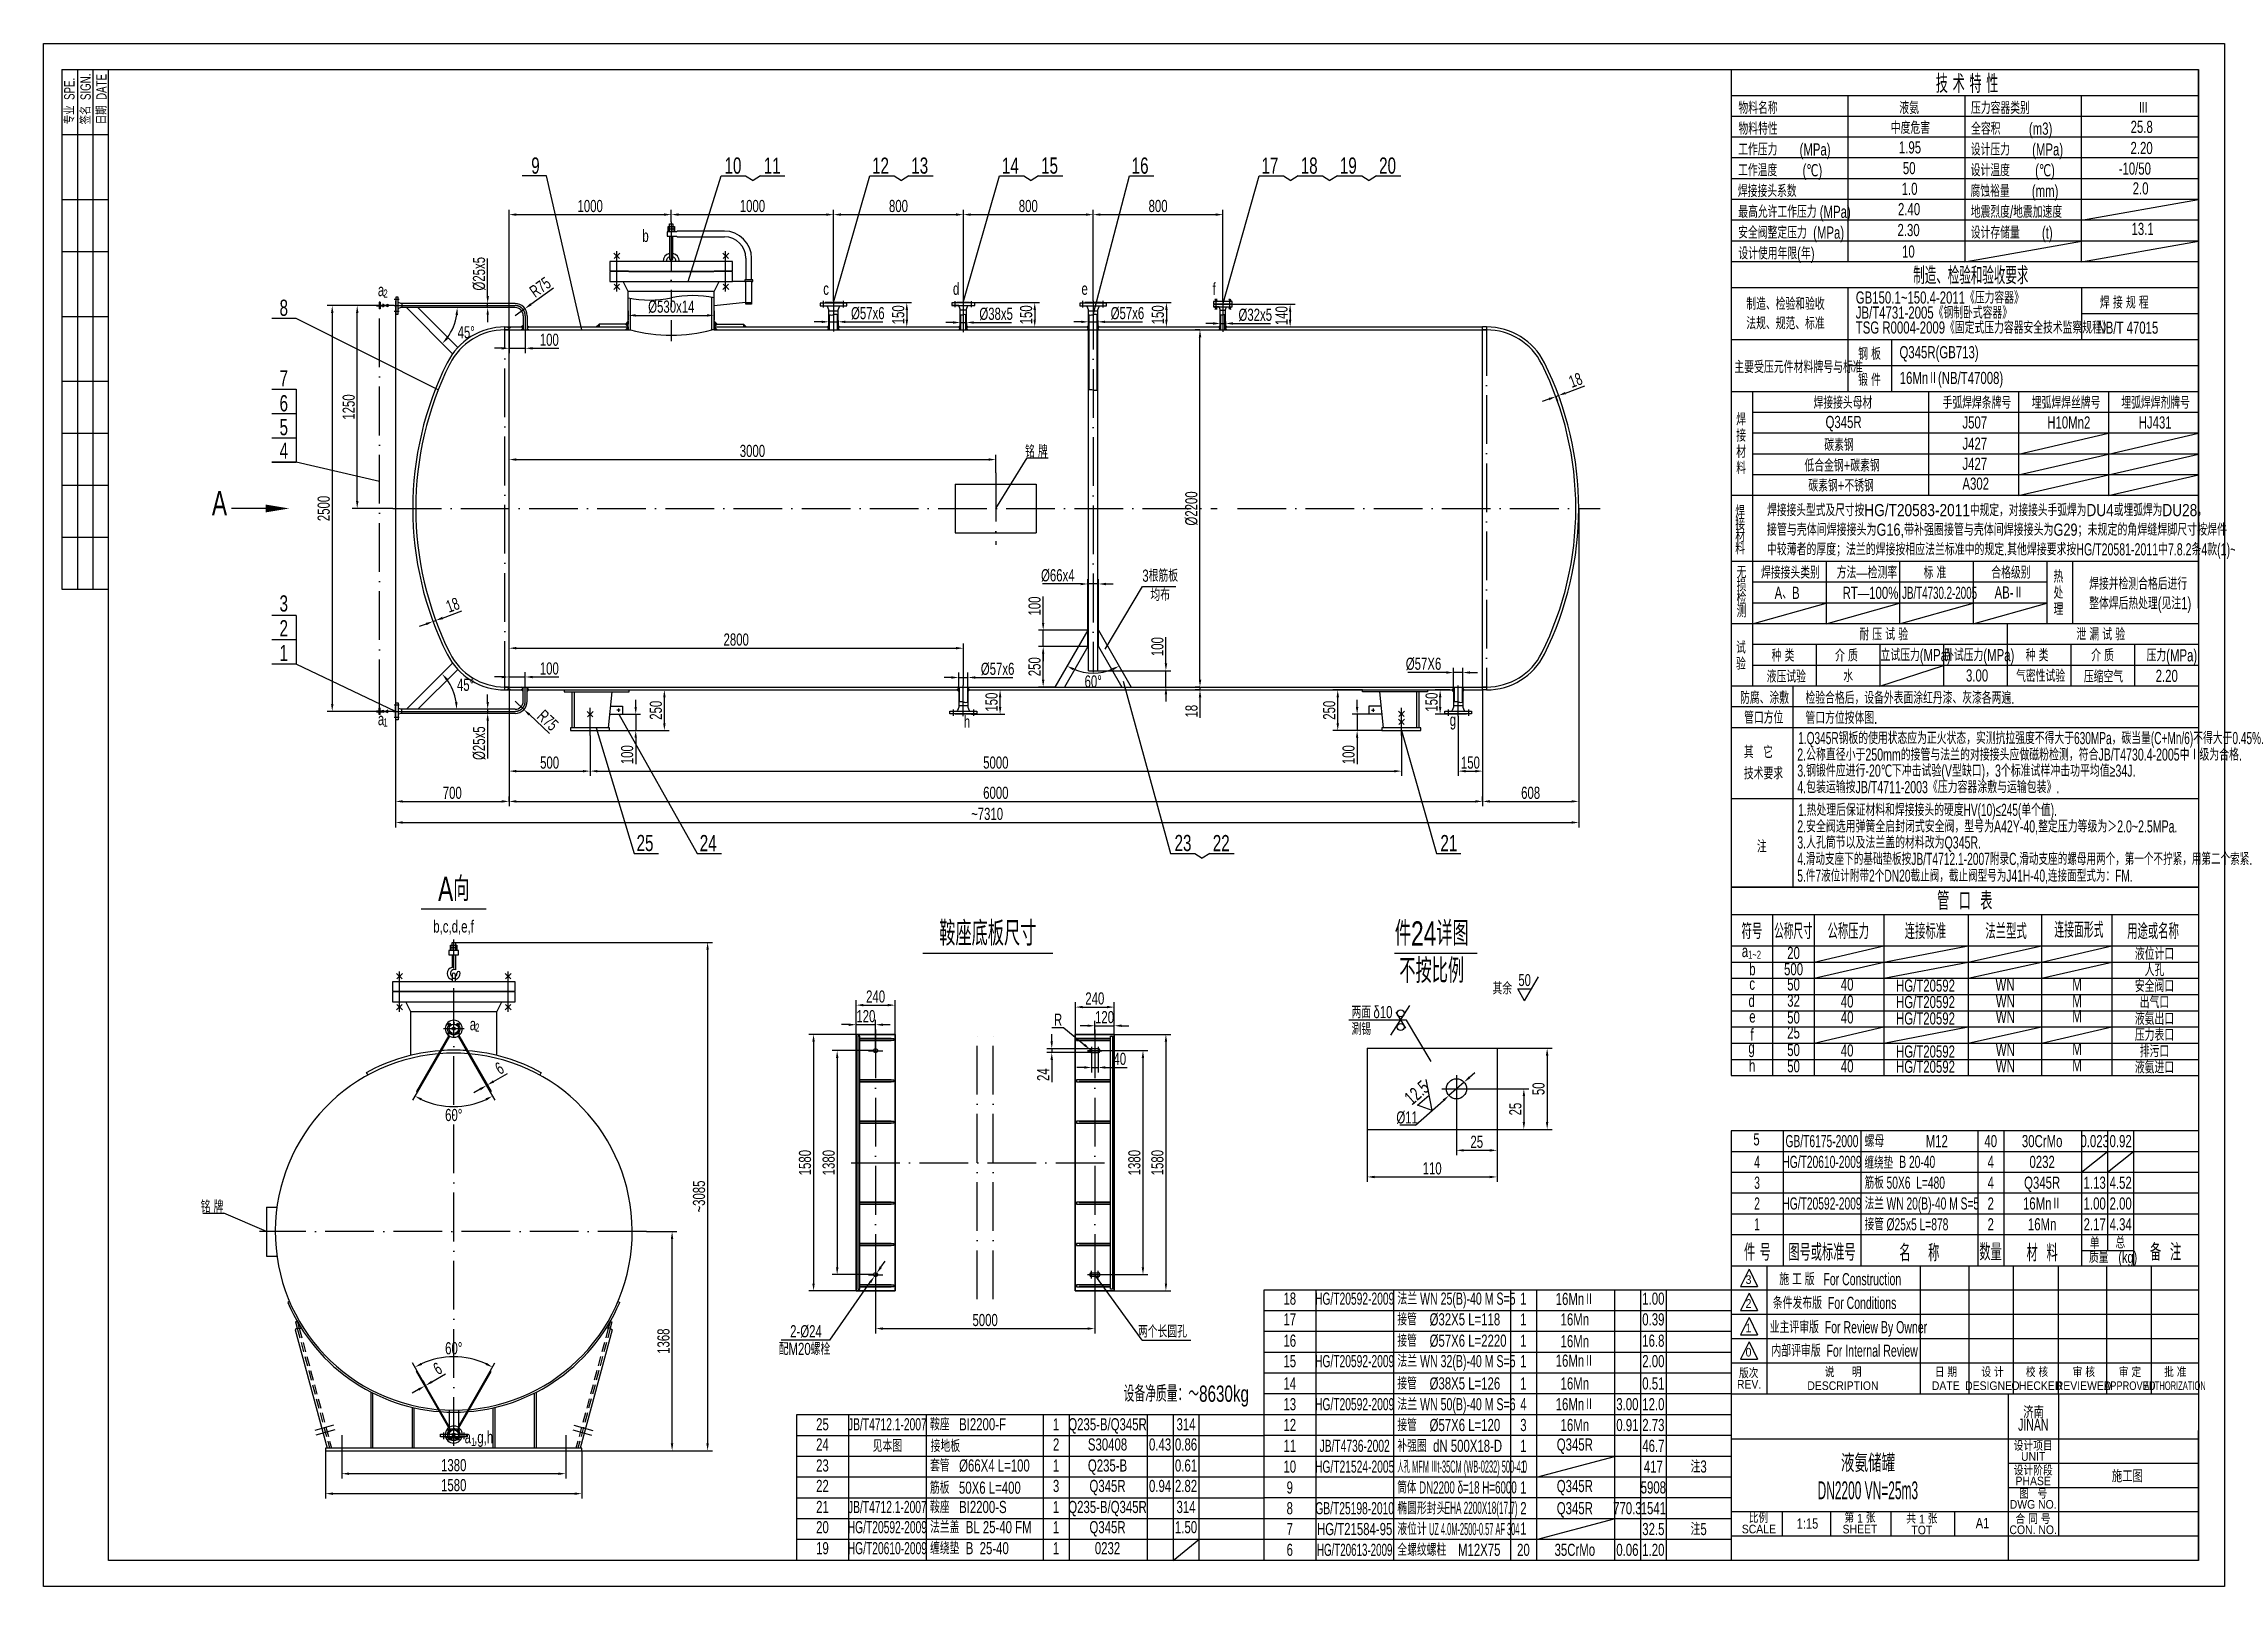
# Model space of a CAD drawing. Extents: x -1062 to 12378, y -236 to 9268.
import ezdxf
from ezdxf.enums import TextEntityAlignment as Align

# ---------------------------------------------------------------- set-up
doc = ezdxf.new("R2010")
doc.units = 0
doc.header["$LTSCALE"] = 15
for name, pattern in [('CENTER', [50.8, 31.75, -6.35, 6.35, -6.35]), ('DASHDOT-M', [36, 30, -3, 0, -3]), ('DASHDOT-S', [14, 10, -2, 0, -2]), ('HIDDEN-S', [3, 2, -1])]:
    doc.linetypes.add(name, pattern=pattern)
doc.layers.get('0').update_dxf_attribs({"linetype": 'CONTINUOUS'})
doc.layers.get('DEFPOINTS').update_dxf_attribs({"linetype": 'CONTINUOUS'})
for name, color, linetype in [('CDR_DWG1', 4, 'CONTINUOUS'), ('CDR_DWG3', 1, 'DASHDOT-M'), ('CDR_TEXT', 7, 'CONTINUOUS'), ('图框层', 7, 'CONTINUOUS'), ('文字层', 7, 'CONTINUOUS'), ('标注层', 7, 'CONTINUOUS'), ('点划线', 1, 'CENTER'), ('粗实线', 4, 'CONTINUOUS'), ('细实线', 7, 'CONTINUOUS')]:
    doc.layers.add(name, color=color, linetype=linetype)
doc.styles.add('HZ', font='ssimplex.shx', dxfattribs={"width": 0.7, "height": 75, "bigfont": 'HZ.shx'})
doc.dimstyles.get("Standard").update_dxf_attribs({"dimtxt": 2, "dimasz": 3, "dimexe": 2, "dimexo": 2, "dimtad": 1, "dimdec": 4, "dimrnd": 1, "dimdsep": 46, "dimlunit": 6, "dimtxsty": 'Standard', "dimcen": 2.5, "dimadec": 0, "dimazin": 0, "dimtfac": 1, "dimtdec": 4, "dimtmove": 0, "dimatfit": 3, "dimfxl": 0, "dimtolj": 1, "dimtzin": 0, "dimarcsym": 0})
doc.dimstyles.new('STANDARD$2', dxfattribs={"dimtxt": 2, "dimasz": 3, "dimexe": 2, "dimexo": 2, "dimtad": 2, "dimtih": 1, "dimdec": 0, "dimrnd": 1, "dimdsep": 46, "dimlunit": 6, "dimtxsty": 'Standard', "dimcen": 2.5, "dimadec": 0, "dimazin": 0, "dimtfac": 1, "dimtdec": 0, "dimtmove": 0, "dimatfit": 3, "dimfxl": 0, "dimtolj": 1, "dimtzin": 0, "dimarcsym": 0})

msp = doc.modelspace()

# ---------------------------------------------------------------- texts
at = {"style": 'HZ', "width": 0.7}
for s, p in [('专业  SPE.', (-872, 8770.9)), ('签名  SIGN.', (-771.8, 8770.1)), ('日期  DATE', (-674.1, 8770.9))]:
    msp.add_text(s, height=64, rotation=90, dxfattribs=at).set_placement(p)
at = {"attachment_point": 5, "style": 'HZ'}
for s, insert, char_height in [('{\\f@FZZhongDengXian-Z07S|b0|i0|c134|p2;9}', (1968.8, 8515.7), 100), ('{\\f@FZZhongDengXian-Z07S|b0|i0|c134|p2;10}', (3186.1, 8515.7), 100), ('{\\f@FZZhongDengXian-Z07S|b0|i0|c134|p2;11}', (3427.9, 8515.7), 100), ('{\\f@FZZhongDengXian-Z07S|b0|i0|c134|p2;12}', (4095.2, 8515.7), 100), ('{\\f@FZZhongDengXian-Z07S|b0|i0|c134|p2;13}', (4337.1, 8515.7), 100), ('{\\f@FZZhongDengXian-Z07S|b0|i0|c134|p2;14}', (4895.2, 8515.7), 100), ('{\\f@FZZhongDengXian-Z07S|b0|i0|c134|p2;15}', (5137.1, 8515.7), 100), ('{\\f@FZZhongDengXian-Z07S|b0|i0|c134|p2;16}', (5695.2, 8515.7), 100), ('{\\f@FZZhongDengXian-Z07S|b0|i0|c134|p2;17}', (6495.2, 8515.7), 100), ('{\\f@FZZhongDengXian-Z07S|b0|i0|c134|p2;18}', (6737.1, 8515.7), 100), ('{\\f@FZZhongDengXian-Z07S|b0|i0|c134|p2;19}', (6978.4, 8515.7), 100), ('{\\f@FZZhongDengXian-Z07S|b0|i0|c134|p2;20}', (7220.2, 8515.7), 100), ('{\\f@FZZhongDengXian-Z07S|b0|i0|c134|p2;8}', (417.7, 7639.9), 100), ('{\\f@FZZhongDengXian-Z07S|b0|i0|c134|p2;7}', (417.7, 7205.6), 100), ('{\\f@FZZhongDengXian-Z07S|b0|i0|c134|p2;6}', (417.7, 7051.6), 100), ('{\\f@FZZhongDengXian-Z07S|b0|i0|c134|p2;5}', (417.7, 6904.3), 100), ('{\\f@FZZhongDengXian-Z07S|b0|i0|c134|p2;4}', (417.7, 6760.3), 100), ('铭 牌', (5056.2, 6756.7), 75), ('A', (21.3, 6436.2), 150), ('3根筋板', (5819, 5989.6), 75), ('均布', (5819, 5872.2), 75), ('{\\f@FZZhongDengXian-Z07S|b0|i0|c134|p2;3}', (417.7, 5818.3), 100), ('{\\f@FZZhongDengXian-Z07S|b0|i0|c134|p2;2}', (417.7, 5666.1), 100), ('{\\f@FZZhongDengXian-Z07S|b0|i0|c134|p2;1}', (417.7, 5513.8), 100), ('{\\f@FZZhongDengXian-Z07S|b0|i0|c134|p2;25}', (2644, 4342.5), 100), ('{\\f@FZZhongDengXian-Z07S|b0|i0|c134|p2;24}', (3033.2, 4342.5), 100), ('{\\f@FZZhongDengXian-Z07S|b0|i0|c134|p2;23}', (5959.6, 4342.5), 100), ('{\\f@FZZhongDengXian-Z07S|b0|i0|c134|p2;22}', (6195.1, 4342.5), 100), ('{\\f@FZZhongDengXian-Z07S|b0|i0|c134|p2;21}', (7597.9, 4342.5), 100), ('A向', (1465.2, 4060.4), 150), ('鞍座底板尺寸', (4756.6, 3785.5), 150), ('件24详图', (7492.5, 3785.5), 150), ('不按比例', (7492.5, 3555.9), 150), ('a', (9422.8, 3677.3), 75), ('1~2', (9482.2, 3654.9), 50), ('20', (9722.4, 3665.2), 75), ('液位计口', (11946.7, 3659.5), 75), ('500', (9722.4, 3565.4), 75), ('50', (9722.4, 3471.3), 75), ('40', (10052.7, 3471.3), 75), ('HG/T20592', (10535.6, 3464.1), 75), ('WN', (11025.8, 3470.3), 75), ('M', (11469.4, 3470.3), 75), ('安全阀口', (11946.7, 3461.5), 75), ('人孔', (11946.7, 3560.7), 75), ('其余', (7927.3, 3447.3), 75), ('32', (9722.4, 3371.5), 75), ('40', (10052.7, 3366.2), 75), ('HG/T20592', (10535.6, 3363), 75), ('WN', (11027.5, 3368.6), 75), ('M', (11469.4, 3369), 75), ('出气口', (11946.7, 3362.3), 75), ('R', (5189.6, 3254.5), 75), ('涮锡', (7058.5, 3196.8), 75), ('两面', (7058.5, 3301), 75), ('δ10', (7191.6, 3301), 75), ('50', (9722.4, 3267.9), 75), ('40', (10052.7, 3268.3), 75), ('HG/T20592', (10535.6, 3261.9), 75), ('WN', (11027.5, 3272.6), 75), ('M', (11469.4, 3276.1), 75), ('液氨出口', (11946.7, 3260), 75), ('50', (9722.4, 3067.5), 75), ('25', (9722.4, 3175.4), 75), ('40', (10052.7, 3064.8), 75), ('HG/T20592', (10535.6, 3058.2), 75), ('WN', (11027.5, 3069.4), 75), ('M', (11469.4, 3074.5), 75), ('压力表口', (11946.7, 3160.8), 75), ('排污口', (11946.7, 3060), 75), ('50', (9722.4, 2967.2), 75), ('40', (10052.7, 2967), 75), ('HG/T20592', (10535.6, 2964.4), 75), ('WN', (11027.5, 2968.4), 75), ('M', (11469.4, 2973.2), 75), ('液氨进口', (11946.7, 2960.5), 75), ('%%c11', (7341, 2651.2), 75), ('铭 牌', (-24.4, 2103.4), 75), ('2-%%c24', (3636, 1333.9), 75), ('两个长圆孔', (5832.9, 1333.9), 75), ('配M20螺栓', (3626.9, 1226), 75)]:
    msp.add_mtext(s, dxfattribs=dict(at, insert=insert, char_height=char_height))
at = {"color": 2, "attachment_point": 5, "style": 'HZ'}
for s, insert, char_height in [('b', (2647.2, 8082.9), 75), ('d', (4561.2, 7757), 75), ('f', (6151.5, 7757), 75), ('a', (1017.2, 7748.9), 75), ('2', (1045, 7728.4), 50), ('c', (3760, 7757), 75), ('e', (5353.4, 7757), 75), ('a', (1017.2, 5105.9), 75), ('1', (1045, 5085.4), 50), ('h', (4628.5, 5090.4), 75), ('g', (7623, 5090.4), 75), ('b,c,d,e,f', (1464, 3822), 75), ('a', (1583.2, 3226.6), 75), ('2', (1611, 3206.1), 50), ('a ,g,h', (1620.1, 671.3), 75), ('1', (1585.2, 654.2), 50)]:
    msp.add_mtext(s, dxfattribs=dict(at, insert=insert, char_height=char_height))
at = {"layer": '图框层', "style": 'HZ'}
for s, height, width, p in [('技 术 特 性', 112, 0.7, (10791.9, 8964.2)), ('管  口  表', 112, 0.7, (10777.5, 3930.3)), ('符号', 96, 0.7, (9465.5, 3751)), ('公称尺寸', 96, 0.65, (9721.5, 3751)), ('公称压力', 96, 0.7, (10059.5, 3751)), ('连接标准', 96, 0.7, (10535.1, 3751)), ('法兰型式', 96, 0.7, (11032, 3751)), ('连接面形式', 96, 0.6, (11481, 3759.6)), ('用途或名称', 96, 0.7, (11937.9, 3751)), ('c', 75, 0.7, (9467.4, 3438.9)), ('b', 75, 0.7, (9468.6, 3528.3)), ('d', 75, 0.7, (9464.4, 3333.1)), ('e', 75, 0.7, (9468.8, 3236.9)), ('g', 75, 0.7, (9463.3, 3045.8)), ('f', 75, 0.7, (9466.2, 3124.6)), ('h', 75, 0.7, (9467.2, 2933.8)), ('3', 53.3, 0.9, (9444.8, 1626.6)), ('施 工 版   For Construction', 74.667, 0.65, (10010, 1618.8)), ('2', 53.3, 0.9, (9444.8, 1479.5)), ('条件发布版  For Conditions', 74.667, 0.65, (9975.3, 1472.6)), ('1', 53.3, 0.9, (9444.8, 1329.1)), ('业主评审版  For Review By Owner', 74.667, 0.65, (10060.6, 1323.2)), ('0', 53.3, 0.9, (9444.8, 1179.2)), ('内部评审版  For Internal Review', 74.667, 0.65, (10037.2, 1178.1)), ('版次', 53.33, 0.9, (9446, 1046.8)), ('说      明', 53.33, 0.9, (10028, 1053.6)), ('日 期', 53.33, 0.9, (10661.7, 1053.6)), ('设 计', 53.33, 0.9, (10949, 1053.6)), ('校 核', 53.33, 0.9, (11222.9, 1053.6)), ('审 核', 53.33, 0.9, (11511.3, 1053.6)), ('审 定', 53.33, 0.9, (11796, 1053.6)), ('批 准', 53.33, 0.9, (12075, 1053.6)), ('REV.', 53.33, 0.9, (9448.6, 982.1)), ('DESCRIPTION', 53.333, 0.9, (10026.6, 973.2)), ('DATE', 53.33, 0.9, (10660.3, 973.2)), ('DESIGNED', 53.33, 0.9, (10947.5, 973.2)), ('CHECKED', 53.33, 0.9, (11221.4, 973.2)), ('REVIEWED', 53.33, 0.9, (11509.8, 973.2)), ('APPROVED', 53.33, 0.8, (11794.6, 973.2)), ('AUTHORIZATION', 53.333, 0.65, (12073.5, 973.2)), ('济南', 74.67, 0.9, (11201.6, 798.5)), ('JINAN', 74.67, 0.65, (11200, 722.2)), ('设计项目', 53.33, 0.9, (11199.2, 599.4)), ('UNIT', 53.33, 0.9, (11199.2, 537.1)), ('PHASE', 53.33, 0.9, (11199.2, 386.4)), ('设计阶段', 53.33, 0.9, (11199.2, 447.5)), ('施工图', 74.67, 0.9, (11779.6, 405.1)), ('DWG NO.', 53.33, 0.9, (11199.2, 242.2)), ('图   号', 53.33, 0.9, (11199.2, 304.5)), ('SCALE', 53.33, 0.9, (9508.7, 90.1)), ('比例', 53.33, 0.9, (9506.1, 154.9)), ('1:15', 64, 0.8, (9808.3, 118.8)), ('SHEET', 53.33, 0.9, (10131.5, 89.7)), ('第 1 张', 53.33, 0.9, (10131.5, 156.6)), ('共 1 张', 53.33, 0.9, (10513.2, 151.1)), ('TOT', 53.33, 0.9, (10513.2, 84.2)), ('A1', 64, 0.8, (10886.8, 121.5)), ('CON. NO.', 53.33, 0.9, (11199.2, 85.6)), ('合 同 号', 53.33, 0.9, (11198, 148.6))]:
    msp.add_text(s, height=height, dxfattribs=dict(at, width=width)).set_placement(p, align=Align.CENTER)
for s, width, p in [('物料名称', 0.7, (9382.6, 8834.4)), ('液氨', 0.7, (10374.3, 8834.4)), ('压力容器类别', 0.7, (10816, 8834.4)), ('Ⅲ', 0.7, (11847.6, 8834.4)), ('中度危害', 0.7, (10321.7, 8711.5)), ('25.8', 0.7, (11799.7, 8717.5)), ('1.95', 0.7, (10371.7, 8591.2)), ('2.20', 0.7, (11799, 8587.2)), ('50', 0.7, (10396, 8463.3)), ('-10/50', 0.7, (11726, 8460.3)), ('1.0', 0.7, (10388.8, 8335.8)), ('2.0', 0.7, (11812.5, 8338.3)), ('2.40', 0.7, (10365.9, 8210.8)), ('2.30', 0.7, (10362.9, 8081.8)), ('13.1', 0.7, (11805.2, 8088.8)), ('10', 0.7, (10391, 7949.2)), ('焊 接 规 程', 0.7, (11610.8, 7635.5)), ('NB/T 47015', 0.7, (11595.6, 7480.6)), ('钢 板', 0.7, (10120.5, 7319.2)), ('Q345R(GB713)', 0.7, (10375.1, 7329.2)), ('锻 件', 0.7, (10120.5, 7159)), ('16MnⅡ(NB/T47008)', 0.7, (10376.6, 7170.6)), ('焊接接头母材', 0.7, (9845.3, 7018.4)), ('手弧焊焊条牌号', 0.7, (10641, 7018.4)), ('埋弧焊焊丝牌号', 0.7, (11190.7, 7018.4)), ('埋弧焊焊剂牌号', 0.7, (11742.5, 7018.4)), ('Q345R', 0.7, (9919.5, 6899.1)), ('J507', 0.7, (10763.1, 6896.6)), ('H10Mn2', 0.7, (11285.9, 6896.6)), ('HJ431', 0.7, (11849.4, 6896.6)), ('碳素钢', 0.7, (9911.9, 6758.1)), ('J427', 0.7, (10763.1, 6765.9)), ('低合金钢+碳素钢', 0.7, (9789.5, 6631)), ('碳素钢+不锈钢', 0.7, (9813.7, 6507.5)), ('A302', 0.7, (10763.1, 6519.3)), ('J427', 0.7, (10763.1, 6641.8)), ('接管与壳体间焊接接头为G16,带补强圈接管与壳体间焊接接头为G29；未规定的角焊缝焊脚尺寸按焊件', 0.78, (9558, 6236)), ('焊接接头型式及尺寸按HG/T20583-2011中规定，对接接头手弧焊为DU4或埋弧焊为DU28，', 0.84, (9559.7, 6356.5)), ('中较薄者的厚度；法兰的焊接按相应法兰标准中的规定.其他焊接要求按HG/T20581-2011中7.8.2条4款(1)~(5)的规定.', 0.65, (9558, 6114.8)), ('焊接接头类别', 0.7, (9522.2, 5971.8)), ('方法—检测率', 0.7, (9988.5, 5971.8)), ('标 准', 0.7, (10523.5, 5971.8)), ('合格级别', 0.7, (10941.3, 5971.8)), ('A、B', 0.7, (9605.6, 5846.6)), ('RT—100%', 0.7, (10024.7, 5846.6)), ('JB/T4730.2-2005', 0.6, (10391.4, 5846.6)), ('AB-Ⅱ', 0.7, (10961.4, 5849)), ('焊接并检测合格后进行', 0.7, (11544.4, 5902.9)), ('整体焊后热处理(见注1)', 0.7, (11544.4, 5782.7)), ('耐 压 试 验', 0.7, (10127.9, 5591.4)), ('泄 漏 试 验', 0.7, (11465.6, 5591.4)), ('种 类', 0.7, (9587.2, 5460.8)), ('介 质', 0.7, (9978.2, 5460.8)), ('立试压力(MPa)', 0.7, (10258.7, 5463.4)), ('卧试压力(MPa)', 0.7, (10650.3, 5463.4)), ('种 类', 0.7, (11153, 5461.8)), ('介 质', 0.7, (11556.5, 5461.8)), ('压力(MPa)', 0.7, (11898.1, 5461.8)), ('液压试验', 0.7, (9557.1, 5331.2)), ('水', 0.7, (10029.4, 5334)), ('3.00', 0.7, (10785.2, 5338)), ('气密性试验', 0.7, (11093.9, 5335)), ('压缩空气', 0.7, (11511.4, 5331.2)), ('2.20', 0.7, (11954.1, 5335.4)), ('防腐、涂敷', 0.7, (9392.6, 5200)), ('检验合格后，设备外表面涂红丹漆、灰漆各两遍.', 0.7, (9796, 5200)), ('管口方位', 0.7, (9417.9, 5078.3)), ('管口方位按体图.', 0.7, (9796, 5076.7)), ('1.Q345R钢板的使用状态应为正火状态，实测抗拉强度不得大于630MPa，碳当量(C+Mn/6)不得大于0.45%.', 0.62, (9751.4, 4952.1)), ('其   它', 0.7, (9416.3, 4865.5)), ('2.公称直径小于250mm的接管与法兰的对接接头应做磁粉检测，符合JB/T4730.4-2005中Ⅰ级为合格.', 0.65, (9745.4, 4850.4)), ('技术要求', 0.7, (9416.3, 4734.8)), ('4.包装运输按JB/T4711-2003《压力容器涂敷与运输包装》.', 0.65, (9745.4, 4650.1)), ('3.钢锻件应进行-20℃下冲击试验(V型缺口)，3个标准试样冲击功平均值≥34J.', 0.65, (9745.4, 4751.5)), ('1.热处理后保证材料和焊接接头的硬度HV(10)≤245(单个值).', 0.62, (9751.4, 4509.6)), ('2.安全阀选用弹簧全启封闭式安全阀，型号为A42Y-40,整定压力等级为＞2.0~2.5MPa.', 0.65, (9745.4, 4407.9)), ('注', 0.7, (9496.8, 4284.1)), ('3.人孔筒节以及法兰盖的材料改为Q345R.', 0.65, (9745.4, 4309)), ('4.滑动支座下的基础垫板按JB/T4712.1-2007附录C,滑动支座的螺母用两个，第一个不拧紧，用第二个索紧.', 0.63, (9745.4, 4207.6)), ('5.件7液位计附带2个DN20截止阀，截止阀型号为J41H-40,连接面型式为：FM.', 0.63, (9745.4, 4104.3))]:
    msp.add_text(s, height=75, dxfattribs=dict(at, width=width)).set_placement(p)
for s, height, width, p in [('物料特性', 75, 0.7, (9382.9, 8743.9)), ('全容积         (m3)', 75, 0.7, (10816.3, 8743.9)), ('工作压力       (MPa)', 75, 0.7, (9381.3, 8615.9)), ('设计压力       (MPa)', 75, 0.7, (10814.7, 8615.9)), ('工作温度        (℃)', 75, 0.7, (9380.5, 8487.9)), ('设计温度        (℃)', 75, 0.7, (10813.9, 8487.9)), ('焊接接头系数', 75, 0.7, (9379.2, 8359.9)), ('腐蚀裕量       (mm)', 75, 0.7, (10812.7, 8359.9)), ('最高允许工作压力 (MPa)', 75, 0.7, (9381.3, 8231.9)), ('地震烈度/地震加速度', 75, 0.7, (10814.7, 8231.9)), ('安全阀整定压力  (MPa)', 75, 0.7, (9381.3, 8103.9)), ('设计存储量       (t)', 75, 0.7, (10814.7, 8103.9)), ('设计使用年限(年)', 75, 0.7, (9382.5, 7975.9)), ('制造、检验和验收要求', 106.67, 0.7, (10460.1, 7838.8)), ('制造、检验和验收', 75, 0.7, (9431.2, 7664.8)), ('GB150.1~150.4-2011《压力容器》', 75, 0.7, (10105.9, 7703.4)), ('法规、规范、标准', 75, 0.7, (9431.2, 7544.4)), ('JB/T4731-2005《钢制卧式容器》', 75, 0.7, (10105.9, 7610.8)), ('TSG R0004-2009《固定式压力容器安全技术监察规程》', 75, 0.7, (10105.9, 7518.7)), ('主要受压元件材料牌号与标准', 75, 0.65, (9357.1, 7275.4)), ('缠绕垫', 75, 0.63, (10159.4, 2373.7)), ('螺母', 75, 0.7, (10160.5, 2506.7)), ('M12', 75, 0.7, (10536.9, 2506.7)), ('筋板', 75, 0.63, (10160.5, 2250.4)), ('50X6  L=480', 75, 0.63, (10295.4, 2250.4)), ('B 20-40', 75, 0.63, (10374.1, 2378.6)), ('法兰', 75, 0.63, (10160.5, 2122.3)), ('WN 20(B)-40 M S=5', 75, 0.63, (10295.4, 2122.3)), ('接管', 75, 0.63, (10160.5, 1994.1)), ('%%c25x5 L=878', 75, 0.63, (10295.4, 1994.1)), ('法兰 WN 25(B)-40 M S=5', 75, 0.65, (7280.5, 1536.2)), ('接管    %%c32X5 L=118', 75, 0.7, (7280.5, 1408.6)), ('接管    %%c57X6 L=2220', 75, 0.7, (7280.5, 1277.1)), ('法兰 WN 32(B)-40 M S=5', 75, 0.65, (7280.5, 1151.3)), ('设备净质量：～8630kg', 100, 0.7, (5593.3, 950.7)), ('接管    %%c38X5 L=126', 75, 0.7, (7280.5, 1013.9)), ('鞍座   BI2200-F', 75, 0.7, (4400.5, 762.2)), ('法兰 WN 50(B)-40 M S=6', 75, 0.65, (7280.5, 885.8)), ('接地板', 75, 0.7, (4404.5, 628.7)), ('接管    %%c57X6 L=120', 75, 0.7, (7280.5, 757.7)), ('补强圈  dN 500X18-D', 75, 0.7, (7280.5, 629.5)), ('套管   %%c66X4 L=100', 75, 0.7, (4400.5, 508.4)), ('人孔 MFM Ⅲt-35CM (WB-0232) 500-4.0', 75, 0.4, (7280.5, 501.4)), ('筋板   50X6 L=400', 75, 0.7, (4399.7, 371.6)), ('筒体 DN2200 δ=18 H=6000', 75, 0.6, (7280.5, 373.2)), ('鞍座   BI2200-S', 75, 0.7, (4400.5, 252.7)), ('椭圆形封头', 75, 0.7, (7280.5, 245.1)), ('EHA 2200X18(17.7)', 75, 0.5, (7572.5, 247.8)), ('法兰盖  BL 25-40 FM', 75, 0.7, (4400.5, 128.4)), ('液位计', 75, 0.7, (7280.5, 116.9)), ('UZ 4.0M-2500-0.57 AF 304', 75, 0.4, (7475.5, 116.9)), ('缠绕垫  B  25-40', 75, 0.7, (4400.5, -1.1)), ('全螺纹螺柱    ', 75, 0.7, (7280.5, -11.2)), ('M12X75', 75, 0.7, (7654.4, -11.2))]:
    msp.add_text(s, height=height, dxfattribs=dict(at, width=width)).set_placement(p, align=Align.MIDDLE_LEFT)
for s, width, p in [('5', 0.7, (9494, 2517.8)), ('HG/T20610-2009', 0.63, (9897.5, 2378.6)), ('GB/T6175-2000', 0.63, (9897.5, 2506.7)), ('40', 0.7, (10937.6, 2506.7)), ('30CrMo', 0.7, (11254.4, 2506.7)), ('0.023', 0.7, (11578.3, 2506.7)), ('0.92', 0.7, (11738.3, 2506.7)), ('4', 0.63, (9497.5, 2378.6)), ('3', 0.63, (9497.5, 2250.4)), ('4', 0.7, (10937.6, 2378.6)), ('4', 0.7, (10937.6, 2250.4)), ('Q345R', 0.7, (11254.4, 2250.4)), ('0232', 0.7, (11254.4, 2378.6)), ('1.13', 0.7, (11578.3, 2250.4)), ('4.52', 0.7, (11738.3, 2250.4)), ('2', 0.63, (9497.5, 2122.3)), ('HG/T20592-2009', 0.63, (9897.5, 2122.3)), ('2', 0.7, (10937.6, 2122.3)), ('16MnⅡ', 0.7, (11254.4, 2122.3)), ('1.00', 0.7, (11578.3, 2122.3)), ('2.00', 0.7, (11738.3, 2122.3)), ('1', 0.63, (9497.5, 1994.1)), ('2', 0.7, (10937.6, 1994.1)), ('16Mn', 0.7, (11254.4, 1994.1)), ('2.17', 0.7, (11578.3, 1994.1)), ('4.34', 0.7, (11738.3, 1994.1)), ('18', 0.7, (6617.5, 1536.2)), ('HG/T20592-2009', 0.63, (7017.5, 1536.2)), ('1', 0.7, (8057.6, 1536.2)), ('16MnⅡ', 0.7, (8374.4, 1534.2)), ('1.00', 0.7, (8858.3, 1536.2)), ('17', 0.7, (6617.5, 1408.6)), ('1', 0.7, (8057.6, 1408.6)), ('16Mn', 0.7, (8374.4, 1408.2)), ('0.39', 0.7, (8858.3, 1408.6)), ('16', 0.7, (6617.5, 1277.1)), ('1', 0.7, (8057.6, 1277.1)), ('16Mn', 0.7, (8374.4, 1273.8)), ('16.8', 0.7, (8858.3, 1277.1)), ('15', 0.7, (6617.5, 1151.3)), ('HG/T20592-2009', 0.63, (7017.5, 1151.3)), ('1', 0.7, (8057.6, 1151.3)), ('16MnⅡ', 0.7, (8374.4, 1154)), ('2.00', 0.7, (8858.3, 1151.3)), ('14', 0.7, (6617.5, 1013.9)), ('1', 0.7, (8057.6, 1013.9)), ('16Mn', 0.7, (8374.4, 1013.9)), ('0.51', 0.7, (8858.3, 1013.9)), ('13', 0.7, (6617.5, 885.8)), ('HG/T20592-2009', 0.63, (7017.5, 885.8)), ('4', 0.7, (8057.6, 885.8)), ('16MnⅡ', 0.7, (8374.4, 885.8)), ('3.00', 0.7, (8698.3, 885.8)), ('12.0', 0.7, (8858.3, 885.8)), ('25', 0.7, (3737.5, 762.2)), ('24', 0.7, (3737.5, 637.9)), ('JB/T4712.1-2007', 0.63, (4137.5, 762.2)), ('见本图', 0.7, (4137.5, 629.4)), ('2', 0.7, (5177.6, 637.9)), ('1', 0.7, (5177.6, 762.2)), ('Q235-B/Q345R', 0.7, (5494.4, 762.2)), ('S30408', 0.7, (5494.4, 637.9)), ('0.43', 0.7, (5818.3, 637.9)), ('0.86', 0.7, (5978.3, 637.9)), ('314', 0.7, (5978.3, 762.2)), ('12', 0.7, (6617.5, 757.7)), ('3', 0.7, (8057.6, 757.7)), ('Q345R', 0.7, (8374.4, 637.4)), ('16Mn', 0.7, (8374.4, 757.7)), ('0.91', 0.7, (8698.3, 757.7)), ('2.73', 0.7, (8858.3, 757.7)), ('23', 0.7, (3737.5, 508.4)), ('1', 0.7, (5177.6, 508.4)), ('Q235-B', 0.7, (5494.4, 508.4)), ('0.61', 0.7, (5978.3, 508.4)), ('11', 0.7, (6617.5, 629.5)), ('10', 0.7, (6617.5, 501.4)), ('HG/T21524-2005', 0.63, (7017.5, 501.4)), ('JB/T4736-2002', 0.63, (7017.5, 629.5)), ('1', 0.7, (8057.6, 629.5)), ('1', 0.7, (8057.6, 501.4)), ('46.7', 0.7, (8858.3, 629.5)), ('417', 0.7, (8858.3, 501.4)), ('注3', 0.7, (9137.6, 501.8)), ('22', 0.7, (3737.5, 382.3)), ('3', 0.7, (5177.6, 382.3)), ('Q345R', 0.7, (5494.4, 382.3)), ('0.94', 0.7, (5818.3, 382.3)), ('2.82', 0.7, (5978.3, 382.3)), ('9', 0.7, (6617.5, 373.2)), ('1', 0.7, (8057.6, 373.2)), ('Q345R', 0.7, (8374.4, 381.7)), ('5908', 0.7, (8858.3, 373.2)), ('21', 0.7, (3737.5, 252.7)), ('JB/T4712.1-2007', 0.63, (4137.5, 252.7)), ('1', 0.7, (5177.6, 252.7)), ('Q235-B/Q345R', 0.7, (5494.4, 252.7)), ('314', 0.7, (5978.3, 252.7)), ('8', 0.7, (6617.5, 245.1)), ('GB/T25198-2010', 0.63, (7017.5, 245.1)), ('2', 0.7, (8057.6, 245.1)), ('Q345R', 0.7, (8374.4, 245.1)), ('770.3', 0.7, (8698.3, 245.1)), ('1541', 0.7, (8858.3, 245.1)), ('20', 0.7, (3737.5, 128.4)), ('HG/T20592-2009', 0.63, (4137.5, 128.4)), ('1', 0.7, (5177.6, 128.4)), ('Q345R', 0.7, (5494.4, 128.4)), ('1.50', 0.7, (5978.3, 128.4)), ('7', 0.7, (6617.5, 116.9)), ('HG/T21584-95', 0.7, (7017.5, 116.9)), ('1', 0.7, (8057.6, 119.9)), ('32.5', 0.7, (8858.3, 116.9)), ('注5', 0.7, (9137.6, 116.9)), ('19', 0.7, (3737.5, -1.1)), ('HG/T20610-2009', 0.63, (4137.5, -1.1)), ('1', 0.7, (5177.6, -1.1)), ('0232', 0.7, (5494.4, -1.1)), ('6', 0.7, (6617.5, -11.2)), ('HG/T20613-2009', 0.6, (7017.5, -11.2)), ('20', 0.7, (8057.6, -11.2)), ('35CrMo', 0.7, (8374.4, -11.2)), ('0.06', 0.7, (8698.3, -11.2)), ('1.20', 0.7, (8858.3, -11.2))]:
    msp.add_text(s, height=75, dxfattribs=dict(at, width=width)).set_placement(p, align=Align.MIDDLE_CENTER)
for s, width, p in [('液氨储罐', 0.8, (10181.5, 528.8)), ('DN2200 VN=25m3', 0.5, (10180.1, 355.3))]:
    msp.add_text(s, height=110, dxfattribs=dict(at, width=width)).set_placement(p, align=Align.MIDDLE)
at = {"layer": '图框层', "char_height": 75, "attachment_point": 5, "style": 'HZ'}
for s, insert, line_spacing_factor in [('{\\C256;焊\\P接\\P材\\P料}', (9399.3, 6803.2), 0.8), ('{\\C256;焊\\P接\\P材\\P料}', (9393.2, 6271.4), 0.6), ('{\\C256;无\\P损\\P检\\P测}', (9401.4, 5890.5), 0.64), ('{\\C256;热\\P处\\P理}', (11354.6, 5884.7), 0.8), ('{\\C256;试\\P验}', (9398.1, 5497.4), 0.8)]:
    msp.add_mtext(s, dxfattribs=dict(at, insert=insert, line_spacing_factor=line_spacing_factor))
at = {"layer": '文字层', "style": 'HZ', "width": 0.7}
for s, p in [('件 号', (9499.9, 1769.6)), ('图号或标准号', (9897.5, 1769.6)), ('数量', (10936.6, 1771)), ('备  注', (12015.2, 1770.8)), ('名    称', (10497.5, 1765.9)), ('材  料', (11254.4, 1765.8))]:
    msp.add_text(s, height=104, dxfattribs=at).set_placement(p, align=Align.CENTER)
for s, p in [('单', (11548.4, 1842.6)), ('总', (11706, 1845)), ('质量\u3000(kg)', (11542.8, 1756))]:
    msp.add_text(s, height=72, dxfattribs=at).set_placement(p)
at = {"layer": '标注层', "color": 7, "linetype": 'Continuous', "ltscale": 2, "style": 'HZ', "width": 0.7}
msp.add_text('50', height=73.79, dxfattribs=at).set_placement((8065.2, 3461.9), align=Align.CENTER)
msp.add_text('12.5', height=83.5, rotation=41.04112, dxfattribs=at).set_placement((7427.7, 2773.9), align=Align.CENTER)

# ---------------------------------------------------------------- blocks, each defined once
blk = doc.blocks.new('*D0')
at = {"color": 0, "lineweight": -2}
blk.add_arc((1174, 7642), 313, 323.2465, 351.7535, dxfattribs=at)
at = {"color": 0}
for points in [[(1476, 7597), (1491, 7596), (1487, 7642)], [(1431, 7449), (1419, 7459), (1395, 7420)]]:
    blk.add_solid(points, dxfattribs=at)
at = {"layer": 'DEFPOINTS', "color": 0}
for p in [(1145, 7642), (1174, 7642), (1843, 7642), (1445, 7485), (1458, 7358)]:
    blk.add_point(p, dxfattribs=at)
at = {"color": 0, "insert": (1542, 7489), "char_height": 75, "attachment_point": 5, "style": 'HZ'}
blk.add_mtext('\\A1;45°', dxfattribs=at)
blk = doc.blocks.new('*D1')
at = {"color": 0, "lineweight": -2}
for p, q in [((2080, 7761), (1941, 7661)), ((1843, 7592), (1904, 7635))]:
    blk.add_line(p, q, dxfattribs=at)
at = {"color": 0}
blk.add_solid([(1936, 7668), (1945, 7655), (1904, 7635)], dxfattribs=at)
at = {"layer": 'DEFPOINTS', "color": 0}
for p in [(1843, 7592), (1904, 7635)]:
    blk.add_point(p, dxfattribs=at)
at = {"color": 0, "insert": (1998, 7767), "char_height": 75, "attachment_point": 5, "rotation": 35.614, "style": 'HZ'}
blk.add_mtext('\\A1;R75', dxfattribs=at)
blk = doc.blocks.new('*D2')
at = {"color": 0, "lineweight": -2}
for p, q in [((1674, 7712), (1674, 7944)), ((1674, 7642), (1674, 7667)), ((1674, 7597), (1674, 7552))]:
    blk.add_line(p, q, dxfattribs=at)
at = {"color": 0}
for points in [[(1667, 7712), (1682, 7712), (1674, 7667)], [(1667, 7597), (1682, 7597), (1674, 7642)]]:
    blk.add_solid(points, dxfattribs=at)
at = {"layer": 'DEFPOINTS', "color": 0}
for p in [(1674, 7667), (1674, 7667), (1674, 7642)]:
    blk.add_point(p, dxfattribs=at)
at = {"color": 0, "insert": (1622, 7850), "char_height": 75, "attachment_point": 5, "rotation": 90, "style": 'HZ'}
blk.add_mtext('\\A1;%%c25x5', dxfattribs=at)
blk = doc.blocks.new('*D3')
at = {"color": 0, "lineweight": -2}
for p, q in [((1295, 5692), (1253, 5676)), ((1327, 5736), (1327, 5736)), ((1337, 5708), (1354, 5714)), ((1344, 5742), (1344, 5742)), ((1396, 5729), (1516, 5774))]:
    blk.add_line(p, q, dxfattribs=at)
at = {"color": 0}
for points in [[(1292, 5699), (1298, 5685), (1337, 5708)], [(1394, 5737), (1399, 5722), (1354, 5714)]]:
    blk.add_solid(points, dxfattribs=at)
at = {"layer": 'DEFPOINTS', "color": 0}
for p in [(1337, 5708), (1354, 5714), (1354, 5714)]:
    blk.add_point(p, dxfattribs=at)
at = {"color": 0, "insert": (1459, 5809), "char_height": 75, "attachment_point": 5, "rotation": 20.295, "style": 'HZ'}
blk.add_mtext('\\A1;18', dxfattribs=at)
blk = doc.blocks.new('*D4')
at = {"color": 0, "lineweight": -2}
blk.add_arc((1174, 5167), 309, 8.347, 36.653, dxfattribs=at)
at = {"color": 0}
for points in [[(1417, 5346), (1428, 5356), (1393, 5385)], [(1488, 5212), (1473, 5211), (1483, 5167)]]:
    blk.add_solid(points, dxfattribs=at)
at = {"layer": 'DEFPOINTS', "color": 0}
for p in [(1458, 5451), (1473, 5247), (1145, 5167), (1174, 5167), (1843, 5167)]:
    blk.add_point(p, dxfattribs=at)
at = {"color": 0, "insert": (1538, 5317), "char_height": 75, "attachment_point": 5, "style": 'HZ'}
blk.add_mtext('\\A1;45°', dxfattribs=at)
blk = doc.blocks.new('*D5')
at = {"color": 0, "lineweight": -2}
for p, q in [((1674, 5212), (1674, 5257)), ((1674, 5167), (1674, 5142)), ((1674, 5097), (1674, 4864))]:
    blk.add_line(p, q, dxfattribs=at)
at = {"color": 0}
for points in [[(1667, 5212), (1682, 5212), (1674, 5167)], [(1667, 5097), (1682, 5097), (1674, 5142)]]:
    blk.add_solid(points, dxfattribs=at)
at = {"layer": 'DEFPOINTS', "color": 0}
for p in [(1674, 5167), (1674, 5142), (1674, 5142)]:
    blk.add_point(p, dxfattribs=at)
at = {"color": 0, "insert": (1622, 4958), "char_height": 75, "attachment_point": 5, "rotation": 90, "style": 'HZ'}
blk.add_mtext('\\A1;%%c25x5', dxfattribs=at)
blk = doc.blocks.new('*D6')
at = {"color": 0, "lineweight": -2}
for p, q in [((1843, 5217), (1898, 5165)), ((2056, 5017), (1931, 5135))]:
    blk.add_line(p, q, dxfattribs=at)
at = {"color": 0}
blk.add_solid([(1936, 5140), (1925, 5129), (1898, 5165)], dxfattribs=at)
at = {"layer": 'DEFPOINTS', "color": 0}
for p in [(1843, 5217), (1898, 5165)]:
    blk.add_point(p, dxfattribs=at)
at = {"color": 0, "insert": (2045, 5099), "char_height": 75, "attachment_point": 5, "rotation": 316.8638, "style": 'HZ'}
blk.add_mtext('\\A1;R75', dxfattribs=at)
blk = doc.blocks.new('*D7')
at = {"color": 0, "lineweight": -2}
for p, q in [((1806, 7504), (1806, 7361)), ((1906, 7504), (1906, 7361)), ((1761, 7391), (1716, 7391)), ((1806, 7391), (1906, 7391)), ((1951, 7391), (2113, 7391))]:
    blk.add_line(p, q, dxfattribs=at)
at = {"color": 0}
for points in [[(1761, 7398), (1761, 7383), (1806, 7391)], [(1951, 7398), (1951, 7383), (1906, 7391)]]:
    blk.add_solid(points, dxfattribs=at)
at = {"layer": 'DEFPOINTS', "color": 0}
for p in [(1806, 7504), (1906, 7504), (1906, 7391)]:
    blk.add_point(p, dxfattribs=at)
at = {"color": 0, "insert": (2054, 7443), "char_height": 75, "attachment_point": 5, "style": 'HZ'}
blk.add_mtext('\\A1;100', dxfattribs=at)
blk = doc.blocks.new('*D8')
at = {"color": 0, "lineweight": -2}
for p, q in [((1806, 5304), (1806, 5396)), ((1906, 5304), (1906, 5396)), ((1761, 5366), (1716, 5366)), ((1806, 5366), (1906, 5366)), ((1951, 5366), (2113, 5366))]:
    blk.add_line(p, q, dxfattribs=at)
at = {"color": 0}
for points in [[(1761, 5373), (1761, 5358), (1806, 5366)], [(1951, 5373), (1951, 5358), (1906, 5366)]]:
    blk.add_solid(points, dxfattribs=at)
at = {"layer": 'DEFPOINTS', "color": 0}
for p in [(1806, 5304), (1906, 5366), (1906, 5304)]:
    blk.add_point(p, dxfattribs=at)
at = {"color": 0, "insert": (2054, 5418), "char_height": 75, "attachment_point": 5, "style": 'HZ'}
blk.add_mtext('\\A1;100', dxfattribs=at)
blk = doc.blocks.new('*D9')
at = {"color": 0, "lineweight": -2}
for p, q in [((2541, 7622), (2541, 7563)), ((2586, 7593), (3026, 7593)), ((3071, 7622), (3071, 7563))]:
    blk.add_line(p, q, dxfattribs=at)
at = {"color": 0}
for points in [[(2586, 7601), (2586, 7586), (2541, 7593)], [(3026, 7601), (3026, 7586), (3071, 7593)]]:
    blk.add_solid(points, dxfattribs=at)
at = {"layer": 'DEFPOINTS', "color": 0}
for p in [(2541, 7622), (3071, 7622), (3071, 7593)]:
    blk.add_point(p, dxfattribs=at)
at = {"color": 0, "insert": (2806, 7646), "char_height": 75, "attachment_point": 5, "style": 'HZ'}
blk.add_mtext('\\A1;%%c530x14', dxfattribs=at)
blk = doc.blocks.new('*D11')
at = {"color": 0, "lineweight": -2}
for p, q in [((3857, 7672), (4287, 7672)), ((4257, 7627), (4257, 7567)), ((3857, 7522), (4287, 7522))]:
    blk.add_line(p, q, dxfattribs=at)
at = {"color": 0}
for points in [[(4250, 7627), (4265, 7627), (4257, 7672)], [(4250, 7567), (4265, 7567), (4257, 7522)]]:
    blk.add_solid(points, dxfattribs=at)
at = {"layer": 'DEFPOINTS', "color": 0}
for p in [(3857, 7672), (3857, 7522), (4257, 7522)]:
    blk.add_point(p, dxfattribs=at)
at = {"color": 0, "insert": (4205, 7597), "char_height": 75, "attachment_point": 5, "rotation": 90, "style": 'HZ'}
blk.add_mtext('\\A1;150', dxfattribs=at)
blk = doc.blocks.new('*D12')
at = {"color": 0, "lineweight": -2}
for p, q in [((3732, 7554), (3687, 7554)), ((3777, 7562), (3777, 7524)), ((3777, 7554), (3834, 7554)), ((3834, 7562), (3834, 7524)), ((3879, 7554), (4110, 7554))]:
    blk.add_line(p, q, dxfattribs=at)
at = {"color": 0}
for points in [[(3732, 7561), (3732, 7546), (3777, 7554)], [(3879, 7561), (3879, 7546), (3834, 7554)]]:
    blk.add_solid(points, dxfattribs=at)
at = {"layer": 'DEFPOINTS', "color": 0}
for p in [(3777, 7562), (3834, 7562), (3834, 7554)]:
    blk.add_point(p, dxfattribs=at)
at = {"color": 0, "insert": (4017, 7606), "char_height": 75, "attachment_point": 5, "style": 'HZ'}
blk.add_mtext('\\A1;%%c57x6', dxfattribs=at)
blk = doc.blocks.new('*D13')
at = {"color": 0, "lineweight": -2}
for p, q in [((4542, 7550), (4497, 7550)), ((4587, 7550), (4587, 7520)), ((4587, 7550), (4625, 7550)), ((4625, 7550), (4625, 7520)), ((4670, 7550), (4902, 7550))]:
    blk.add_line(p, q, dxfattribs=at)
at = {"color": 0}
for points in [[(4542, 7557), (4542, 7542), (4587, 7550)], [(4670, 7557), (4670, 7542), (4625, 7550)]]:
    blk.add_solid(points, dxfattribs=at)
at = {"layer": 'DEFPOINTS', "color": 0}
for p in [(4587, 7550), (4625, 7550), (4625, 7550)]:
    blk.add_point(p, dxfattribs=at)
at = {"color": 0, "insert": (4808, 7602), "char_height": 75, "attachment_point": 5, "style": 'HZ'}
blk.add_mtext('\\A1;%%c38x5', dxfattribs=at)
blk = doc.blocks.new('*D14')
at = {"color": 0, "lineweight": -2}
for p, q in [((4645, 7672), (5076, 7672)), ((5046, 7627), (5046, 7567)), ((4946, 7522), (5076, 7522))]:
    blk.add_line(p, q, dxfattribs=at)
at = {"color": 0}
for points in [[(5038, 7627), (5053, 7627), (5046, 7672)], [(5038, 7567), (5053, 7567), (5046, 7522)]]:
    blk.add_solid(points, dxfattribs=at)
at = {"layer": 'DEFPOINTS', "color": 0}
for p in [(4645, 7672), (4946, 7522), (5046, 7522)]:
    blk.add_point(p, dxfattribs=at)
at = {"color": 0, "insert": (4993, 7597), "char_height": 75, "attachment_point": 5, "rotation": 90, "style": 'HZ'}
blk.add_mtext('\\A1;150', dxfattribs=at)
blk = doc.blocks.new('*D15')
at = {"color": 0, "lineweight": -2}
for p, q in [((5332, 7554), (5287, 7554)), ((5377, 7562), (5377, 7524)), ((5377, 7554), (5434, 7554)), ((5434, 7562), (5434, 7524)), ((5479, 7554), (5710, 7554))]:
    blk.add_line(p, q, dxfattribs=at)
at = {"color": 0}
for points in [[(5332, 7561), (5332, 7546), (5377, 7554)], [(5479, 7561), (5479, 7546), (5434, 7554)]]:
    blk.add_solid(points, dxfattribs=at)
at = {"layer": 'DEFPOINTS', "color": 0}
for p in [(5377, 7562), (5434, 7562), (5434, 7554)]:
    blk.add_point(p, dxfattribs=at)
at = {"color": 0, "insert": (5617, 7606), "char_height": 75, "attachment_point": 5, "style": 'HZ'}
blk.add_mtext('\\A1;%%c57x6', dxfattribs=at)
blk = doc.blocks.new('*D16')
at = {"color": 0, "lineweight": -2}
for p, q in [((5457, 7672), (5887, 7672)), ((5857, 7627), (5857, 7567)), ((5457, 7522), (5887, 7522))]:
    blk.add_line(p, q, dxfattribs=at)
at = {"color": 0}
for points in [[(5850, 7627), (5865, 7627), (5857, 7672)], [(5850, 7567), (5865, 7567), (5857, 7522)]]:
    blk.add_solid(points, dxfattribs=at)
at = {"layer": 'DEFPOINTS', "color": 0}
for p in [(5457, 7672), (5457, 7522), (5857, 7522)]:
    blk.add_point(p, dxfattribs=at)
at = {"color": 0, "insert": (5805, 7597), "char_height": 75, "attachment_point": 5, "rotation": 90, "style": 'HZ'}
blk.add_mtext('\\A1;150', dxfattribs=at)
blk = doc.blocks.new('*D17')
at = {"color": 0, "lineweight": -2}
blk.add_arc((5406, 5711), 321, 248.0382, 291.9618, dxfattribs=at)
at = {"color": 0}
for points in [[(5282, 5407), (5289, 5420), (5245, 5433)], [(5522, 5420), (5529, 5407), (5566, 5433)]]:
    blk.add_solid(points, dxfattribs=at)
at = {"layer": 'DEFPOINTS', "color": 0}
for p in [(5373, 5654), (5439, 5654), (5350, 5395), (5170, 5304), (5641, 5304)]:
    blk.add_point(p, dxfattribs=at)
at = {"color": 0, "insert": (5406, 5338), "char_height": 75, "attachment_point": 5, "style": 'HZ'}
blk.add_mtext('\\A1;60°', dxfattribs=at)
blk = doc.blocks.new('*D18')
at = {"color": 0, "lineweight": -2}
for p, q in [((5854, 5449), (5854, 5612)), ((5434, 5404), (5884, 5404)), ((5854, 5304), (5854, 5404)), ((5434, 5304), (5884, 5304)), ((5854, 5259), (5854, 5214))]:
    blk.add_line(p, q, dxfattribs=at)
at = {"color": 0}
for points in [[(5847, 5449), (5862, 5449), (5854, 5404)], [(5847, 5259), (5862, 5259), (5854, 5304)]]:
    blk.add_solid(points, dxfattribs=at)
at = {"layer": 'DEFPOINTS', "color": 0}
for p in [(5434, 5404), (5854, 5404), (5434, 5304)]:
    blk.add_point(p, dxfattribs=at)
at = {"color": 0, "insert": (5802, 5553), "char_height": 75, "attachment_point": 5, "rotation": 90, "style": 'HZ'}
blk.add_mtext('\\A1;100', dxfattribs=at)
blk = doc.blocks.new('*D19')
at = {"color": 0, "lineweight": -2}
for p, q in [((5373, 5554), (5068, 5554)), ((5098, 5349), (5098, 5509)), ((5170, 5304), (5068, 5304))]:
    blk.add_line(p, q, dxfattribs=at)
at = {"color": 0}
for points in [[(5090, 5509), (5105, 5509), (5098, 5554)], [(5090, 5349), (5105, 5349), (5098, 5304)]]:
    blk.add_solid(points, dxfattribs=at)
at = {"layer": 'DEFPOINTS', "color": 0}
for p in [(5098, 5554), (5373, 5554), (5170, 5304)]:
    blk.add_point(p, dxfattribs=at)
at = {"color": 0, "insert": (5045, 5429), "char_height": 75, "attachment_point": 5, "rotation": 90, "style": 'HZ'}
blk.add_mtext('\\A1;250', dxfattribs=at)
blk = doc.blocks.new('*D20')
at = {"color": 0, "lineweight": -2}
for p, q in [((5098, 5699), (5098, 5862)), ((5373, 5654), (5068, 5654)), ((5098, 5554), (5098, 5654)), ((5098, 5554), (5068, 5554)), ((5098, 5509), (5098, 5464))]:
    blk.add_line(p, q, dxfattribs=at)
at = {"color": 0}
for points in [[(5090, 5699), (5105, 5699), (5098, 5654)], [(5090, 5509), (5105, 5509), (5098, 5554)]]:
    blk.add_solid(points, dxfattribs=at)
at = {"layer": 'DEFPOINTS', "color": 0}
for p in [(5098, 5654), (5373, 5654), (5098, 5554)]:
    blk.add_point(p, dxfattribs=at)
at = {"color": 0, "insert": (5045, 5803), "char_height": 75, "attachment_point": 5, "rotation": 90, "style": 'HZ'}
blk.add_mtext('\\A1;100', dxfattribs=at)
blk = doc.blocks.new('*D21')
at = {"color": 0, "lineweight": -2}
for p, q in [((5328, 5939), (5093, 5939)), ((5373, 5654), (5373, 5969)), ((5439, 5939), (5373, 5939)), ((5439, 5654), (5439, 5969)), ((5484, 5939), (5529, 5939))]:
    blk.add_line(p, q, dxfattribs=at)
at = {"color": 0}
for points in [[(5328, 5946), (5328, 5931), (5373, 5939)], [(5484, 5946), (5484, 5931), (5439, 5939)]]:
    blk.add_solid(points, dxfattribs=at)
at = {"layer": 'DEFPOINTS', "color": 0}
for p in [(5373, 5939), (5373, 5654), (5439, 5654)]:
    blk.add_point(p, dxfattribs=at)
at = {"color": 0, "insert": (5188, 5991), "char_height": 75, "attachment_point": 5, "style": 'HZ'}
blk.add_mtext('\\A1;%%c66x4', dxfattribs=at)
blk = doc.blocks.new('*D22')
at = {"color": 0, "lineweight": -2}
for p, q in [((6064, 7504), (6034, 7504)), ((6064, 5349), (6064, 7459)), ((6064, 5304), (6034, 5304))]:
    blk.add_line(p, q, dxfattribs=at)
at = {"color": 0}
for points in [[(6057, 7459), (6072, 7459), (6064, 7504)], [(6057, 5349), (6072, 5349), (6064, 5304)]]:
    blk.add_solid(points, dxfattribs=at)
at = {"layer": 'DEFPOINTS', "color": 0}
for p in [(6064, 7504), (6064, 7504), (6064, 5304)]:
    blk.add_point(p, dxfattribs=at)
at = {"color": 0, "insert": (6012, 6404), "char_height": 75, "attachment_point": 5, "rotation": 90, "style": 'HZ'}
blk.add_mtext('\\A1;%%c2200', dxfattribs=at)
blk = doc.blocks.new('*D23')
at = {"color": 0, "lineweight": -2}
for p, q in [((6064, 5349), (6064, 5394)), ((6064, 5304), (6034, 5304)), ((6064, 5286), (6034, 5286)), ((6064, 5304), (6064, 5286)), ((6064, 5241), (6064, 5114))]:
    blk.add_line(p, q, dxfattribs=at)
at = {"color": 0}
for points in [[(6057, 5349), (6072, 5349), (6064, 5304)], [(6057, 5241), (6072, 5241), (6064, 5286)]]:
    blk.add_solid(points, dxfattribs=at)
at = {"layer": 'DEFPOINTS', "color": 0}
for p in [(6064, 5304), (6064, 5286), (6064, 5286)]:
    blk.add_point(p, dxfattribs=at)
at = {"color": 0, "insert": (6012, 5155), "char_height": 75, "attachment_point": 5, "rotation": 90, "style": 'HZ'}
blk.add_mtext('\\A1;18', dxfattribs=at)
blk = doc.blocks.new('*D24')
at = {"color": 0, "lineweight": -2}
for p, q in [((1806, 6404), (1806, 6735)), ((4806, 6623), (4806, 6735)), ((1851, 6705), (4761, 6705))]:
    blk.add_line(p, q, dxfattribs=at)
at = {"color": 0}
for points in [[(1851, 6713), (1851, 6698), (1806, 6705)], [(4761, 6713), (4761, 6698), (4806, 6705)]]:
    blk.add_solid(points, dxfattribs=at)
at = {"layer": 'DEFPOINTS', "color": 0}
for p in [(4806, 6705), (4806, 6623), (1806, 6404)]:
    blk.add_point(p, dxfattribs=at)
at = {"color": 0, "insert": (3306, 6758), "char_height": 75, "attachment_point": 5, "style": 'HZ'}
blk.add_mtext('\\A1;3000', dxfattribs=at)
blk = doc.blocks.new('*D25')
at = {"color": 0, "lineweight": -2}
for p, q in [((2506, 5136), (2617, 5136)), ((2587, 5181), (2587, 5226)), ((2587, 5136), (2587, 5036)), ((2506, 5036), (2617, 5036)), ((2587, 4991), (2587, 4829))]:
    blk.add_line(p, q, dxfattribs=at)
at = {"color": 0}
for points in [[(2579, 5181), (2594, 5181), (2587, 5136)], [(2579, 4991), (2594, 4991), (2587, 5036)]]:
    blk.add_solid(points, dxfattribs=at)
at = {"layer": 'DEFPOINTS', "color": 0}
for p in [(2506, 5136), (2506, 5036), (2587, 5036)]:
    blk.add_point(p, dxfattribs=at)
at = {"color": 0, "insert": (2534, 4887), "char_height": 75, "attachment_point": 5, "rotation": 90, "style": 'HZ'}
blk.add_mtext('\\A1;100', dxfattribs=at)
blk = doc.blocks.new('*D26')
at = {"color": 0, "lineweight": -2}
for p, q in [((2546, 5286), (2793, 5286)), ((2763, 5081), (2763, 5241)), ((2426, 5036), (2793, 5036))]:
    blk.add_line(p, q, dxfattribs=at)
at = {"color": 0}
for points in [[(2756, 5241), (2771, 5241), (2763, 5286)], [(2756, 5081), (2771, 5081), (2763, 5036)]]:
    blk.add_solid(points, dxfattribs=at)
at = {"layer": 'DEFPOINTS', "color": 0}
for p in [(2546, 5286), (2763, 5286), (2426, 5036)]:
    blk.add_point(p, dxfattribs=at)
at = {"color": 0, "insert": (2711, 5161), "char_height": 75, "attachment_point": 5, "rotation": 90, "style": 'HZ'}
blk.add_mtext('\\A1;250', dxfattribs=at)
blk = doc.blocks.new('*D27')
at = {"color": 0, "lineweight": -2}
for p, q in [((7106, 5136), (7003, 5136)), ((7033, 5181), (7033, 5226)), ((7033, 5136), (7033, 5036)), ((7106, 5036), (7003, 5036)), ((7033, 4991), (7033, 4829))]:
    blk.add_line(p, q, dxfattribs=at)
at = {"color": 0}
for points in [[(7025, 5181), (7040, 5181), (7033, 5136)], [(7025, 4991), (7040, 4991), (7033, 5036)]]:
    blk.add_solid(points, dxfattribs=at)
at = {"layer": 'DEFPOINTS', "color": 0}
for p in [(7106, 5136), (7033, 5036), (7106, 5036)]:
    blk.add_point(p, dxfattribs=at)
at = {"color": 0, "insert": (6980, 4887), "char_height": 75, "attachment_point": 5, "rotation": 90, "style": 'HZ'}
blk.add_mtext('\\A1;100', dxfattribs=at)
blk = doc.blocks.new('*D28')
at = {"color": 0, "lineweight": -2}
for p, q in [((7066, 5286), (6883, 5286)), ((6913, 5081), (6913, 5241)), ((7186, 5036), (6883, 5036))]:
    blk.add_line(p, q, dxfattribs=at)
at = {"color": 0}
for points in [[(6906, 5241), (6921, 5241), (6913, 5286)], [(6906, 5081), (6921, 5081), (6913, 5036)]]:
    blk.add_solid(points, dxfattribs=at)
at = {"layer": 'DEFPOINTS', "color": 0}
for p in [(6913, 5286), (7066, 5286), (7186, 5036)]:
    blk.add_point(p, dxfattribs=at)
at = {"color": 0, "insert": (6861, 5161), "char_height": 75, "attachment_point": 5, "rotation": 90, "style": 'HZ'}
blk.add_mtext('\\A1;250', dxfattribs=at)
blk = doc.blocks.new('*D29')
at = {"color": 0, "lineweight": -2}
for p, q in [((4577, 5304), (4577, 5393)), ((4634, 5304), (4634, 5393)), ((4532, 5363), (4487, 5363)), ((4577, 5363), (4634, 5363)), ((4679, 5363), (4910, 5363))]:
    blk.add_line(p, q, dxfattribs=at)
at = {"color": 0}
for points in [[(4532, 5370), (4532, 5355), (4577, 5363)], [(4679, 5370), (4679, 5355), (4634, 5363)]]:
    blk.add_solid(points, dxfattribs=at)
at = {"layer": 'DEFPOINTS', "color": 0}
for p in [(4577, 5304), (4634, 5363), (4634, 5304)]:
    blk.add_point(p, dxfattribs=at)
at = {"color": 0, "insert": (4817, 5415), "char_height": 75, "attachment_point": 5, "style": 'HZ'}
blk.add_mtext('\\A1;%%c57x6', dxfattribs=at)
blk = doc.blocks.new('*D30')
at = {"color": 0, "lineweight": -2}
for p, q in [((4657, 5286), (4862, 5286)), ((4657, 5136), (4862, 5136)), ((4832, 5181), (4832, 5241))]:
    blk.add_line(p, q, dxfattribs=at)
at = {"color": 0}
for points in [[(4825, 5241), (4840, 5241), (4832, 5286)], [(4825, 5181), (4840, 5181), (4832, 5136)]]:
    blk.add_solid(points, dxfattribs=at)
at = {"layer": 'DEFPOINTS', "color": 0}
for p in [(4657, 5286), (4832, 5286), (4657, 5136)]:
    blk.add_point(p, dxfattribs=at)
at = {"color": 0, "insert": (4780, 5211), "char_height": 75, "attachment_point": 5, "rotation": 90, "style": 'HZ'}
blk.add_mtext('\\A1;150', dxfattribs=at)
blk = doc.blocks.new('*D31')
at = {"color": 0, "lineweight": -2}
for p, q in [((1806, 5396), (1806, 5573)), ((1851, 5543), (4561, 5543)), ((4606, 5313), (4606, 5573))]:
    blk.add_line(p, q, dxfattribs=at)
at = {"color": 0}
for points in [[(1851, 5551), (1851, 5536), (1806, 5543)], [(4561, 5551), (4561, 5536), (4606, 5543)]]:
    blk.add_solid(points, dxfattribs=at)
at = {"layer": 'DEFPOINTS', "color": 0}
for p in [(4606, 5543), (1806, 5396), (4606, 5313)]:
    blk.add_point(p, dxfattribs=at)
at = {"color": 0, "insert": (3206, 5596), "char_height": 75, "attachment_point": 5, "style": 'HZ'}
blk.add_mtext('\\A1;2800', dxfattribs=at)
blk = doc.blocks.new('*D32')
at = {"color": 0, "lineweight": -2}
for p, q in [((7605, 5286), (7514, 5286)), ((7605, 5136), (7514, 5136)), ((7544, 5181), (7544, 5241))]:
    blk.add_line(p, q, dxfattribs=at)
at = {"color": 0}
for points in [[(7537, 5241), (7552, 5241), (7544, 5286)], [(7537, 5181), (7552, 5181), (7544, 5136)]]:
    blk.add_solid(points, dxfattribs=at)
at = {"layer": 'DEFPOINTS', "color": 0}
for p in [(7544, 5286), (7605, 5286), (7605, 5136)]:
    blk.add_point(p, dxfattribs=at)
at = {"color": 0, "insert": (7492, 5211), "char_height": 75, "attachment_point": 5, "rotation": 90, "style": 'HZ'}
blk.add_mtext('\\A1;150', dxfattribs=at)
blk = doc.blocks.new('*D33')
at = {"color": 0, "lineweight": -2}
for p, q in [((8316, 7115), (8436, 7159)), ((8215, 7078), (8173, 7062)), ((8257, 7093), (8274, 7100)), ((8257, 7093), (8268, 7065)), ((8274, 7100), (8285, 7071))]:
    blk.add_line(p, q, dxfattribs=at)
at = {"color": 0}
for points in [[(8213, 7085), (8218, 7071), (8257, 7093)], [(8314, 7122), (8319, 7108), (8274, 7100)]]:
    blk.add_solid(points, dxfattribs=at)
at = {"layer": 'DEFPOINTS', "color": 0}
for p in [(8257, 7093), (8274, 7100), (8274, 7100)]:
    blk.add_point(p, dxfattribs=at)
at = {"color": 0, "insert": (8379, 7194), "char_height": 75, "attachment_point": 5, "rotation": 20.2658, "style": 'HZ'}
blk.add_mtext('\\A1;18', dxfattribs=at)
blk = doc.blocks.new('*D34')
at = {"color": 0, "lineweight": -2}
for p, q in [((6145, 7544), (6100, 7544)), ((6190, 7555), (6190, 7514)), ((6190, 7544), (6222, 7544)), ((6222, 7555), (6222, 7514)), ((6267, 7544), (6499, 7544))]:
    blk.add_line(p, q, dxfattribs=at)
at = {"color": 0}
for points in [[(6145, 7551), (6145, 7536), (6190, 7544)], [(6267, 7551), (6267, 7536), (6222, 7544)]]:
    blk.add_solid(points, dxfattribs=at)
at = {"layer": 'DEFPOINTS', "color": 0}
for p in [(6190, 7555), (6222, 7555), (6222, 7544)]:
    blk.add_point(p, dxfattribs=at)
at = {"color": 0, "insert": (6405, 7596), "char_height": 75, "attachment_point": 5, "style": 'HZ'}
blk.add_mtext('\\A1;%%c32x5', dxfattribs=at)
blk = doc.blocks.new('*D35')
at = {"color": 0, "lineweight": -2}
for p, q in [((6240, 7662), (6650, 7662)), ((6620, 7617), (6620, 7567)), ((6240, 7522), (6650, 7522))]:
    blk.add_line(p, q, dxfattribs=at)
at = {"color": 0}
for points in [[(6612, 7617), (6627, 7617), (6620, 7662)], [(6612, 7567), (6627, 7567), (6620, 7522)]]:
    blk.add_solid(points, dxfattribs=at)
at = {"layer": 'DEFPOINTS', "color": 0}
for p in [(6240, 7662), (6240, 7522), (6620, 7522)]:
    blk.add_point(p, dxfattribs=at)
at = {"color": 0, "insert": (6567, 7592), "char_height": 75, "attachment_point": 5, "rotation": 90, "style": 'HZ'}
blk.add_mtext('\\A1;140', dxfattribs=at)
blk = doc.blocks.new('*D36')
at = {"color": 0, "lineweight": -2}
for p, q in [((1806, 7522), (1806, 8244)), ((1851, 8214), (2761, 8214)), ((2806, 8170), (2806, 8244))]:
    blk.add_line(p, q, dxfattribs=at)
at = {"color": 0}
for points in [[(1851, 8222), (1851, 8207), (1806, 8214)], [(2761, 8222), (2761, 8207), (2806, 8214)]]:
    blk.add_solid(points, dxfattribs=at)
at = {"layer": 'DEFPOINTS', "color": 0}
for p in [(2806, 8214), (2806, 8170), (1806, 7522)]:
    blk.add_point(p, dxfattribs=at)
at = {"color": 0, "insert": (2306, 8267), "char_height": 75, "attachment_point": 5, "style": 'HZ'}
blk.add_mtext('\\A1;1000', dxfattribs=at)
blk = doc.blocks.new('*D37')
at = {"color": 0, "lineweight": -2}
for p, q in [((2806, 8170), (2806, 8244)), ((2851, 8214), (3761, 8214)), ((3806, 7683), (3806, 8244))]:
    blk.add_line(p, q, dxfattribs=at)
at = {"color": 0}
for points in [[(2851, 8222), (2851, 8207), (2806, 8214)], [(3761, 8222), (3761, 8207), (3806, 8214)]]:
    blk.add_solid(points, dxfattribs=at)
at = {"layer": 'DEFPOINTS', "color": 0}
for p in [(3806, 8214), (2806, 8170), (3806, 7683)]:
    blk.add_point(p, dxfattribs=at)
at = {"color": 0, "insert": (3306, 8267), "char_height": 75, "attachment_point": 5, "style": 'HZ'}
blk.add_mtext('\\A1;1000', dxfattribs=at)
blk = doc.blocks.new('*D38')
at = {"color": 0, "lineweight": -2}
for p, q in [((3806, 7683), (3806, 8244)), ((3851, 8214), (4561, 8214)), ((4606, 7683), (4606, 8244))]:
    blk.add_line(p, q, dxfattribs=at)
at = {"color": 0}
for points in [[(3851, 8222), (3851, 8207), (3806, 8214)], [(4561, 8222), (4561, 8207), (4606, 8214)]]:
    blk.add_solid(points, dxfattribs=at)
at = {"layer": 'DEFPOINTS', "color": 0}
for p in [(4606, 8214), (3806, 7683), (4606, 7683)]:
    blk.add_point(p, dxfattribs=at)
at = {"color": 0, "insert": (4206, 8267), "char_height": 75, "attachment_point": 5, "style": 'HZ'}
blk.add_mtext('\\A1;800', dxfattribs=at)
blk = doc.blocks.new('*D39')
at = {"color": 0, "lineweight": -2}
for p, q in [((4606, 7683), (4606, 8244)), ((4651, 8214), (5361, 8214)), ((5406, 7683), (5406, 8244))]:
    blk.add_line(p, q, dxfattribs=at)
at = {"color": 0}
for points in [[(4651, 8222), (4651, 8207), (4606, 8214)], [(5361, 8222), (5361, 8207), (5406, 8214)]]:
    blk.add_solid(points, dxfattribs=at)
at = {"layer": 'DEFPOINTS', "color": 0}
for p in [(5406, 8214), (4606, 7683), (5406, 7683)]:
    blk.add_point(p, dxfattribs=at)
at = {"color": 0, "insert": (5006, 8267), "char_height": 75, "attachment_point": 5, "style": 'HZ'}
blk.add_mtext('\\A1;800', dxfattribs=at)
blk = doc.blocks.new('*D40')
at = {"color": 0, "lineweight": -2}
for p, q in [((5406, 7683), (5406, 8244)), ((5451, 8214), (6161, 8214)), ((6206, 7686), (6206, 8244))]:
    blk.add_line(p, q, dxfattribs=at)
at = {"color": 0}
for points in [[(5451, 8222), (5451, 8207), (5406, 8214)], [(6161, 8222), (6161, 8207), (6206, 8214)]]:
    blk.add_solid(points, dxfattribs=at)
at = {"layer": 'DEFPOINTS', "color": 0}
for p in [(6206, 8214), (5406, 7683), (6206, 7686)]:
    blk.add_point(p, dxfattribs=at)
at = {"color": 0, "insert": (5806, 8267), "char_height": 75, "attachment_point": 5, "style": 'HZ'}
blk.add_mtext('\\A1;800', dxfattribs=at)
blk = doc.blocks.new('*D41')
at = {"color": 0, "lineweight": -2}
for p, q in [((1806, 5286), (1806, 4756)), ((2306, 5006), (2306, 4756)), ((1851, 4786), (2261, 4786))]:
    blk.add_line(p, q, dxfattribs=at)
at = {"color": 0}
for points in [[(1851, 4793), (1851, 4778), (1806, 4786)], [(2261, 4793), (2261, 4778), (2306, 4786)]]:
    blk.add_solid(points, dxfattribs=at)
at = {"layer": 'DEFPOINTS', "color": 0}
for p in [(1806, 5286), (2306, 5006), (2306, 4786)]:
    blk.add_point(p, dxfattribs=at)
at = {"color": 0, "insert": (2056, 4838), "char_height": 75, "attachment_point": 5, "style": 'HZ'}
blk.add_mtext('\\A1;500', dxfattribs=at)
blk = doc.blocks.new('*D42')
at = {"color": 0, "lineweight": -2}
for p, q in [((2306, 5006), (2306, 4756)), ((7306, 5006), (7306, 4756)), ((2351, 4786), (7261, 4786))]:
    blk.add_line(p, q, dxfattribs=at)
at = {"color": 0}
for points in [[(2351, 4793), (2351, 4778), (2306, 4786)], [(7261, 4793), (7261, 4778), (7306, 4786)]]:
    blk.add_solid(points, dxfattribs=at)
at = {"layer": 'DEFPOINTS', "color": 0}
for p in [(2306, 5006), (7306, 5006), (7306, 4786)]:
    blk.add_point(p, dxfattribs=at)
at = {"color": 0, "insert": (4806, 4838), "char_height": 75, "attachment_point": 5, "style": 'HZ'}
blk.add_mtext('\\A1;5000', dxfattribs=at)
blk = doc.blocks.new('*D43')
at = {"color": 0, "lineweight": -2}
for p, q in [((7806, 5286), (7806, 4756)), ((7656, 5125), (7656, 4756)), ((7701, 4786), (7761, 4786))]:
    blk.add_line(p, q, dxfattribs=at)
at = {"color": 0}
for points in [[(7701, 4793), (7701, 4778), (7656, 4786)], [(7761, 4793), (7761, 4778), (7806, 4786)]]:
    blk.add_solid(points, dxfattribs=at)
at = {"layer": 'DEFPOINTS', "color": 0}
for p in [(7806, 5286), (7656, 5125), (7806, 4786)]:
    blk.add_point(p, dxfattribs=at)
at = {"color": 0, "insert": (7731, 4838), "char_height": 75, "attachment_point": 5, "style": 'HZ'}
blk.add_mtext('\\A1;150', dxfattribs=at)
blk = doc.blocks.new('*D44')
at = {"color": 0, "lineweight": -2}
for p, q in [((1806, 5286), (1806, 4569)), ((7806, 5286), (7806, 4569)), ((1851, 4599), (7761, 4599))]:
    blk.add_line(p, q, dxfattribs=at)
at = {"color": 0}
for points in [[(1851, 4607), (1851, 4592), (1806, 4599)], [(7761, 4607), (7761, 4592), (7806, 4599)]]:
    blk.add_solid(points, dxfattribs=at)
at = {"layer": 'DEFPOINTS', "color": 0}
for p in [(1806, 5286), (7806, 5286), (7806, 4599)]:
    blk.add_point(p, dxfattribs=at)
at = {"color": 0, "insert": (4806, 4652), "char_height": 75, "attachment_point": 5, "style": 'HZ'}
blk.add_mtext('\\A1;6000', dxfattribs=at)
blk = doc.blocks.new('*D45')
at = {"color": 0, "lineweight": -2}
for p, q in [((8399, 6404), (8399, 4569)), ((7806, 4599), (7806, 4629)), ((7851, 4599), (8354, 4599))]:
    blk.add_line(p, q, dxfattribs=at)
at = {"color": 0}
for points in [[(7851, 4607), (7851, 4592), (7806, 4599)], [(8354, 4607), (8354, 4592), (8399, 4599)]]:
    blk.add_solid(points, dxfattribs=at)
at = {"layer": 'DEFPOINTS', "color": 0}
for p in [(8399, 6404), (7806, 4599), (8399, 4599)]:
    blk.add_point(p, dxfattribs=at)
at = {"color": 0, "insert": (8102, 4652), "char_height": 75, "attachment_point": 5, "style": 'HZ'}
blk.add_mtext('\\A1;608', dxfattribs=at)
blk = doc.blocks.new('*D46')
at = {"color": 0, "lineweight": -2}
for p, q in [((1106, 5125), (1106, 4569)), ((1151, 4599), (1761, 4599)), ((1806, 4599), (1806, 4629))]:
    blk.add_line(p, q, dxfattribs=at)
at = {"color": 0}
for points in [[(1151, 4607), (1151, 4592), (1106, 4599)], [(1761, 4607), (1761, 4592), (1806, 4599)]]:
    blk.add_solid(points, dxfattribs=at)
at = {"layer": 'DEFPOINTS', "color": 0}
for p in [(1106, 5125), (1806, 4599), (1806, 4599)]:
    blk.add_point(p, dxfattribs=at)
at = {"color": 0, "insert": (1456, 4652), "char_height": 75, "attachment_point": 5, "style": 'HZ'}
blk.add_mtext('\\A1;700', dxfattribs=at)
blk = doc.blocks.new('*D47')
at = {"color": 0, "lineweight": -2}
for p, q in [((1098, 7654), (840, 7654)), ((870, 6449), (870, 7609)), ((1089, 6404), (840, 6404))]:
    blk.add_line(p, q, dxfattribs=at)
at = {"color": 0}
for points in [[(863, 7609), (878, 7609), (870, 7654)], [(863, 6449), (878, 6449), (870, 6404)]]:
    blk.add_solid(points, dxfattribs=at)
at = {"layer": 'DEFPOINTS', "color": 0}
for p in [(870, 7654), (1098, 7654), (1089, 6404)]:
    blk.add_point(p, dxfattribs=at)
at = {"color": 0, "insert": (818, 7029), "char_height": 75, "attachment_point": 5, "rotation": 90, "style": 'HZ'}
blk.add_mtext('\\A1;1250', dxfattribs=at)
blk = doc.blocks.new('*D48')
at = {"color": 0, "lineweight": -2}
for p, q in [((1098, 7654), (686, 7654)), ((716, 7609), (716, 5199)), ((1093, 5154), (686, 5154))]:
    blk.add_line(p, q, dxfattribs=at)
at = {"color": 0}
for points in [[(709, 7609), (724, 7609), (716, 7654)], [(709, 5199), (724, 5199), (716, 5154)]]:
    blk.add_solid(points, dxfattribs=at)
at = {"layer": 'DEFPOINTS', "color": 0}
for p in [(1098, 7654), (716, 5154), (1093, 5154)]:
    blk.add_point(p, dxfattribs=at)
at = {"color": 0, "insert": (664, 6404), "char_height": 75, "attachment_point": 5, "rotation": 90, "style": 'HZ'}
blk.add_mtext('\\A1;2500', dxfattribs=at)
blk = doc.blocks.new('*D49')
at = {"color": 0, "lineweight": -2}
for p, q in [((8399, 6404), (8399, 4439)), ((1106, 5125), (1106, 4439)), ((1151, 4469), (8354, 4469))]:
    blk.add_line(p, q, dxfattribs=at)
at = {"color": 0}
for points in [[(1151, 4477), (1151, 4462), (1106, 4469)], [(8354, 4477), (8354, 4462), (8399, 4469)]]:
    blk.add_solid(points, dxfattribs=at)
at = {"layer": 'DEFPOINTS', "color": 0}
for p in [(8399, 6404), (1106, 5125), (8399, 4469)]:
    blk.add_point(p, dxfattribs=at)
at = {"color": 0, "insert": (4752, 4522), "char_height": 75, "attachment_point": 5, "style": 'HZ'}
blk.add_mtext('\\A1;~7310', dxfattribs=at)
blk = doc.blocks.new('*D50')
at = {"color": 0, "lineweight": -2}
for p, q in [((1240, 2808), (1211, 2758)), ((1690, 2808), (1719, 2758))]:
    blk.add_line(p, q, dxfattribs=at)
blk.add_arc((1465, 3199), 479, 245.4407, 294.5593, dxfattribs=at)
at = {"color": 0}
for points in [[(1263, 2757), (1270, 2770), (1226, 2784)], [(1661, 2770), (1668, 2757), (1704, 2784)]]:
    blk.add_solid(points, dxfattribs=at)
at = {"layer": 'DEFPOINTS', "color": 0}
for p in [(1439, 3153), (1491, 3153), (1240, 2808), (1382, 2727), (1690, 2808)]:
    blk.add_point(p, dxfattribs=at)
at = {"color": 0, "insert": (1465, 2667), "char_height": 75, "attachment_point": 5, "style": 'HZ'}
blk.add_mtext('\\A1;60°', dxfattribs=at)
blk = doc.blocks.new('*D51')
at = {"color": 0, "lineweight": -2}
for p, q in [((1628, 2826), (1589, 2804)), ((1667, 2849), (1652, 2875)), ((1672, 2852), (1657, 2878)), ((1667, 2849), (1672, 2852)), ((1711, 2874), (1796, 2923))]:
    blk.add_line(p, q, dxfattribs=at)
at = {"color": 0}
for points in [[(1624, 2833), (1632, 2820), (1667, 2849)], [(1707, 2881), (1715, 2868), (1672, 2852)]]:
    blk.add_solid(points, dxfattribs=at)
at = {"layer": 'DEFPOINTS', "color": 0}
for p in [(1667, 2849), (1672, 2852), (1672, 2852)]:
    blk.add_point(p, dxfattribs=at)
at = {"color": 0, "insert": (1747, 2955), "char_height": 75, "attachment_point": 5, "rotation": 29.9447, "style": 'HZ'}
blk.add_mtext('\\A1;6', dxfattribs=at)
blk = doc.blocks.new('*D52')
at = {"color": 0, "lineweight": -2}
for p, q in [((1240, 1089), (1211, 1140)), ((1690, 1089), (1719, 1140))]:
    blk.add_line(p, q, dxfattribs=at)
blk.add_arc((1465, 699), 479, 65.4407, 114.5593, dxfattribs=at)
at = {"color": 0}
for points in [[(1270, 1128), (1263, 1141), (1226, 1114)], [(1668, 1141), (1661, 1128), (1704, 1114)]]:
    blk.add_solid(points, dxfattribs=at)
at = {"layer": 'DEFPOINTS', "color": 0}
for p in [(1240, 1089), (1548, 1171), (1690, 1089), (1439, 744), (1491, 744)]:
    blk.add_point(p, dxfattribs=at)
at = {"color": 0, "insert": (1465, 1230), "char_height": 75, "attachment_point": 5, "style": 'HZ'}
blk.add_mtext('\\A1;60°', dxfattribs=at)
blk = doc.blocks.new('*D53')
at = {"color": 0, "lineweight": -2}
for p, q in [((1247, 976), (1208, 953)), ((1268, 1028), (1301, 972)), ((1274, 1031), (1306, 975)), ((1286, 998), (1291, 1001)), ((1330, 1023), (1415, 1072))]:
    blk.add_line(p, q, dxfattribs=at)
at = {"color": 0}
for points in [[(1243, 982), (1251, 969), (1286, 998)], [(1326, 1030), (1334, 1017), (1291, 1001)]]:
    blk.add_solid(points, dxfattribs=at)
at = {"layer": 'DEFPOINTS', "color": 0}
for p in [(1268, 1028), (1274, 1031), (1291, 1001)]:
    blk.add_point(p, dxfattribs=at)
at = {"color": 0, "insert": (1366, 1105), "char_height": 75, "attachment_point": 5, "rotation": 29.9447, "style": 'HZ'}
blk.add_mtext('\\A1;6', dxfattribs=at)
blk = doc.blocks.new('*D54')
at = {"color": 0, "lineweight": -2}
for p, q in [((775, 535), (775, 428)), ((820, 458), (2110, 458)), ((2155, 535), (2155, 428))]:
    blk.add_line(p, q, dxfattribs=at)
at = {"color": 0}
for points in [[(820, 465), (820, 450), (775, 458)], [(2110, 465), (2110, 450), (2155, 458)]]:
    blk.add_solid(points, dxfattribs=at)
at = {"layer": 'DEFPOINTS', "color": 0}
for p in [(775, 535), (2155, 535), (2155, 458)]:
    blk.add_point(p, dxfattribs=at)
at = {"color": 0, "insert": (1465, 510), "char_height": 75, "attachment_point": 5, "style": 'HZ'}
blk.add_mtext('\\A1;1380', dxfattribs=at)
blk = doc.blocks.new('*D55')
at = {"color": 0, "lineweight": -2}
for p, q in [((675, 599), (675, 305)), ((2255, 599), (2255, 305)), ((720, 335), (2210, 335))]:
    blk.add_line(p, q, dxfattribs=at)
at = {"color": 0}
for points in [[(720, 342), (720, 327), (675, 335)], [(2210, 342), (2210, 327), (2255, 335)]]:
    blk.add_solid(points, dxfattribs=at)
at = {"layer": 'DEFPOINTS', "color": 0}
for p in [(675, 599), (2255, 599), (2255, 335)]:
    blk.add_point(p, dxfattribs=at)
at = {"color": 0, "insert": (1465, 387), "char_height": 75, "attachment_point": 5, "style": 'HZ'}
blk.add_mtext('\\A1;1580', dxfattribs=at)
blk = doc.blocks.new('*D56')
at = {"color": 0, "lineweight": -2}
for p, q in [((2654, 1949), (2841, 1949)), ((2811, 644), (2811, 1904)), ((2255, 599), (2841, 599))]:
    blk.add_line(p, q, dxfattribs=at)
at = {"color": 0}
for points in [[(2803, 1904), (2818, 1904), (2811, 1949)], [(2803, 644), (2818, 644), (2811, 599)]]:
    blk.add_solid(points, dxfattribs=at)
at = {"layer": 'DEFPOINTS', "color": 0}
for p in [(2654, 1949), (2811, 1949), (2255, 599)]:
    blk.add_point(p, dxfattribs=at)
at = {"color": 0, "insert": (2758, 1274), "char_height": 75, "attachment_point": 5, "rotation": 90, "style": 'HZ'}
blk.add_mtext('\\A1;1368', dxfattribs=at)
blk = doc.blocks.new('*D57')
at = {"color": 0, "lineweight": -2}
for p, q in [((1475, 3731), (3060, 3731)), ((3030, 3686), (3030, 644)), ((2255, 599), (3060, 599))]:
    blk.add_line(p, q, dxfattribs=at)
at = {"color": 0}
for points in [[(3022, 3686), (3037, 3686), (3030, 3731)], [(3022, 644), (3037, 644), (3030, 599)]]:
    blk.add_solid(points, dxfattribs=at)
at = {"layer": 'DEFPOINTS', "color": 0}
for p in [(1475, 3731), (2255, 599), (3030, 599)]:
    blk.add_point(p, dxfattribs=at)
at = {"color": 0, "insert": (2977, 2165), "char_height": 75, "attachment_point": 5, "rotation": 90, "style": 'HZ'}
blk.add_mtext('\\A1;~3085', dxfattribs=at)
blk = doc.blocks.new('*D58')
at = {"color": 0, "lineweight": -2}
for p, q in [((4053, 3064), (3798, 3064)), ((3828, 3019), (3828, 1729)), ((4053, 1684), (3798, 1684))]:
    blk.add_line(p, q, dxfattribs=at)
at = {"color": 0}
for points in [[(3821, 3019), (3836, 3019), (3828, 3064)], [(3821, 1729), (3836, 1729), (3828, 1684)]]:
    blk.add_solid(points, dxfattribs=at)
at = {"layer": 'DEFPOINTS', "color": 0}
for p in [(4053, 3064), (3828, 1684), (4053, 1684)]:
    blk.add_point(p, dxfattribs=at)
at = {"color": 0, "insert": (3776, 2374), "char_height": 75, "attachment_point": 5, "rotation": 90, "style": 'HZ'}
blk.add_mtext('\\A1;1380', dxfattribs=at)
blk = doc.blocks.new('*D59')
at = {"color": 0, "lineweight": -2}
for p, q in [((3945, 3164), (3653, 3164)), ((3683, 3119), (3683, 1629)), ((3945, 1584), (3653, 1584))]:
    blk.add_line(p, q, dxfattribs=at)
at = {"color": 0}
for points in [[(3675, 3119), (3690, 3119), (3683, 3164)], [(3675, 1629), (3690, 1629), (3683, 1584)]]:
    blk.add_solid(points, dxfattribs=at)
at = {"layer": 'DEFPOINTS', "color": 0}
for p in [(3945, 3164), (3683, 1584), (3945, 1584)]:
    blk.add_point(p, dxfattribs=at)
at = {"color": 0, "insert": (3630, 2374), "char_height": 75, "attachment_point": 5, "rotation": 90, "style": 'HZ'}
blk.add_mtext('\\A1;1580', dxfattribs=at)
blk = doc.blocks.new('*D60')
at = {"color": 0, "lineweight": -2}
for p, q in [((3945, 3164), (3945, 3254)), ((4065, 3064), (4065, 3254)), ((3900, 3224), (3855, 3224)), ((3945, 3224), (4065, 3224)), ((4110, 3224), (4155, 3224))]:
    blk.add_line(p, q, dxfattribs=at)
at = {"color": 0}
for points in [[(3900, 3231), (3900, 3216), (3945, 3224)], [(4110, 3231), (4110, 3216), (4065, 3224)]]:
    blk.add_solid(points, dxfattribs=at)
at = {"layer": 'DEFPOINTS', "color": 0}
for p in [(3945, 3164), (4065, 3224), (4065, 3064)]:
    blk.add_point(p, dxfattribs=at)
at = {"color": 0, "insert": (4005, 3276), "char_height": 75, "attachment_point": 5, "style": 'HZ'}
blk.add_mtext('\\A1;120', dxfattribs=at)
blk = doc.blocks.new('*D61')
at = {"color": 0, "lineweight": -2}
for p, q in [((3945, 3164), (3945, 3374)), ((4185, 3164), (4185, 3374)), ((3990, 3344), (4140, 3344))]:
    blk.add_line(p, q, dxfattribs=at)
at = {"color": 0}
for points in [[(3990, 3352), (3990, 3337), (3945, 3344)], [(4140, 3352), (4140, 3337), (4185, 3344)]]:
    blk.add_solid(points, dxfattribs=at)
at = {"layer": 'DEFPOINTS', "color": 0}
for p in [(4185, 3344), (3945, 3164), (4185, 3164)]:
    blk.add_point(p, dxfattribs=at)
at = {"color": 0, "insert": (4065, 3397), "char_height": 75, "attachment_point": 5, "style": 'HZ'}
blk.add_mtext('\\A1;240', dxfattribs=at)
blk = doc.blocks.new('*D62')
at = {"color": 0, "lineweight": -2}
for p, q in [((5151, 3121), (5151, 3166)), ((5396, 3076), (5121, 3076)), ((5396, 3052), (5121, 3052)), ((5151, 3076), (5151, 3052)), ((5151, 3007), (5151, 2870))]:
    blk.add_line(p, q, dxfattribs=at)
at = {"color": 0}
for points in [[(5143, 3121), (5158, 3121), (5151, 3076)], [(5143, 3007), (5158, 3007), (5151, 3052)]]:
    blk.add_solid(points, dxfattribs=at)
at = {"layer": 'DEFPOINTS', "color": 0}
for p in [(5151, 3052), (5396, 3076), (5396, 3052)]:
    blk.add_point(p, dxfattribs=at)
at = {"color": 0, "insert": (5098, 2916), "char_height": 75, "attachment_point": 5, "rotation": 90, "style": 'HZ'}
blk.add_mtext('\\A1;24', dxfattribs=at)
blk = doc.blocks.new('*D63')
at = {"color": 0, "lineweight": -2}
for p, q in [((5460, 3064), (5743, 3064)), ((5713, 3019), (5713, 1729)), ((5460, 1684), (5743, 1684))]:
    blk.add_line(p, q, dxfattribs=at)
at = {"color": 0}
for points in [[(5705, 3019), (5720, 3019), (5713, 3064)], [(5705, 1729), (5720, 1729), (5713, 1684)]]:
    blk.add_solid(points, dxfattribs=at)
at = {"layer": 'DEFPOINTS', "color": 0}
for p in [(5460, 3064), (5460, 1684), (5713, 1684)]:
    blk.add_point(p, dxfattribs=at)
at = {"color": 0, "insert": (5660, 2374), "char_height": 75, "attachment_point": 5, "rotation": 90, "style": 'HZ'}
blk.add_mtext('\\A1;1380', dxfattribs=at)
blk = doc.blocks.new('*D64')
at = {"color": 0, "lineweight": -2}
for p, q in [((5536, 3164), (5884, 3164)), ((5854, 3119), (5854, 1629)), ((5536, 1584), (5884, 1584))]:
    blk.add_line(p, q, dxfattribs=at)
at = {"color": 0}
for points in [[(5847, 3119), (5862, 3119), (5854, 3164)], [(5847, 1629), (5862, 1629), (5854, 1584)]]:
    blk.add_solid(points, dxfattribs=at)
at = {"layer": 'DEFPOINTS', "color": 0}
for p in [(5536, 3164), (5536, 1584), (5854, 1584)]:
    blk.add_point(p, dxfattribs=at)
at = {"color": 0, "insert": (5802, 2374), "char_height": 75, "attachment_point": 5, "rotation": 90, "style": 'HZ'}
blk.add_mtext('\\A1;1580', dxfattribs=at)
blk = doc.blocks.new('*D65')
at = {"color": 0, "lineweight": -2}
for p, q in [((4065, 1684), (4065, 1322)), ((5416, 1684), (5416, 1322)), ((4110, 1352), (5371, 1352))]:
    blk.add_line(p, q, dxfattribs=at)
at = {"color": 0}
for points in [[(4110, 1359), (4110, 1344), (4065, 1352)], [(5371, 1359), (5371, 1344), (5416, 1352)]]:
    blk.add_solid(points, dxfattribs=at)
at = {"layer": 'DEFPOINTS', "color": 0}
for p in [(4065, 1684), (5416, 1684), (5416, 1352)]:
    blk.add_point(p, dxfattribs=at)
at = {"color": 0, "insert": (4740, 1404), "char_height": 75, "attachment_point": 5, "style": 'HZ'}
blk.add_mtext('\\A1;5000', dxfattribs=at)
blk = doc.blocks.new('*D66')
at = {"color": 0, "lineweight": -2}
for p, q in [((5351, 2960), (5306, 2960)), ((5396, 3040), (5396, 2930)), ((5396, 2960), (5436, 2960)), ((5436, 3040), (5436, 2930)), ((5481, 2960), (5615, 2960))]:
    blk.add_line(p, q, dxfattribs=at)
at = {"color": 0}
for points in [[(5351, 2968), (5351, 2953), (5396, 2960)], [(5481, 2968), (5481, 2953), (5436, 2960)]]:
    blk.add_solid(points, dxfattribs=at)
at = {"layer": 'DEFPOINTS', "color": 0}
for p in [(5396, 3040), (5436, 3040), (5436, 2960)]:
    blk.add_point(p, dxfattribs=at)
at = {"color": 0, "insert": (5570, 3013), "char_height": 75, "attachment_point": 5, "style": 'HZ'}
blk.add_mtext('\\A1;40', dxfattribs=at)
blk = doc.blocks.new('*D67')
at = {"color": 0, "lineweight": -2}
for p, q in [((5416, 3164), (5416, 3247)), ((5536, 3164), (5536, 3247)), ((5371, 3217), (5326, 3217)), ((5416, 3217), (5536, 3217)), ((5581, 3217), (5626, 3217))]:
    blk.add_line(p, q, dxfattribs=at)
at = {"color": 0}
for points in [[(5371, 3225), (5371, 3210), (5416, 3217)], [(5581, 3225), (5581, 3210), (5536, 3217)]]:
    blk.add_solid(points, dxfattribs=at)
at = {"layer": 'DEFPOINTS', "color": 0}
for p in [(5416, 3164), (5536, 3217), (5536, 3164)]:
    blk.add_point(p, dxfattribs=at)
at = {"color": 0, "insert": (5476, 3270), "char_height": 75, "attachment_point": 5, "style": 'HZ'}
blk.add_mtext('\\A1;120', dxfattribs=at)
blk = doc.blocks.new('*D68')
at = {"color": 0, "lineweight": -2}
for p, q in [((5296, 3164), (5296, 3362)), ((5536, 3164), (5536, 3362)), ((5341, 3332), (5491, 3332))]:
    blk.add_line(p, q, dxfattribs=at)
at = {"color": 0}
for points in [[(5341, 3340), (5341, 3325), (5296, 3332)], [(5491, 3340), (5491, 3325), (5536, 3332)]]:
    blk.add_solid(points, dxfattribs=at)
at = {"layer": 'DEFPOINTS', "color": 0}
for p in [(5536, 3332), (5296, 3164), (5536, 3164)]:
    blk.add_point(p, dxfattribs=at)
at = {"color": 0, "insert": (5416, 3385), "char_height": 75, "attachment_point": 5, "style": 'HZ'}
blk.add_mtext('\\A1;240', dxfattribs=at)
blk = doc.blocks.new('*D69')
at = {"color": 0, "lineweight": -2}
for p, q in [((7645, 2747), (7645, 2420)), ((7895, 2579), (7895, 2420)), ((7690, 2450), (7850, 2450))]:
    blk.add_line(p, q, dxfattribs=at)
at = {"color": 0}
for points in [[(7690, 2457), (7690, 2442), (7645, 2450)], [(7850, 2457), (7850, 2442), (7895, 2450)]]:
    blk.add_solid(points, dxfattribs=at)
at = {"layer": 'DEFPOINTS', "color": 0}
for p in [(7645, 2747), (7895, 2579), (7895, 2450)]:
    blk.add_point(p, dxfattribs=at)
at = {"color": 0, "insert": (7770, 2502), "char_height": 75, "attachment_point": 5, "style": 'HZ'}
blk.add_mtext('\\A1;25', dxfattribs=at)
blk = doc.blocks.new('*D70')
at = {"color": 0, "lineweight": -2}
for p, q in [((7737, 2829), (8090, 2829)), ((8060, 2784), (8060, 2624)), ((7895, 2579), (8090, 2579))]:
    blk.add_line(p, q, dxfattribs=at)
at = {"color": 0}
for points in [[(8053, 2784), (8068, 2784), (8060, 2829)], [(8053, 2624), (8068, 2624), (8060, 2579)]]:
    blk.add_solid(points, dxfattribs=at)
at = {"layer": 'DEFPOINTS', "color": 0}
for p in [(7737, 2829), (7895, 2579), (8060, 2579)]:
    blk.add_point(p, dxfattribs=at)
at = {"color": 0, "insert": (8008, 2704), "char_height": 75, "attachment_point": 5, "rotation": 90, "style": 'HZ'}
blk.add_mtext('\\A1;25', dxfattribs=at)
blk = doc.blocks.new('*D71')
at = {"color": 0, "lineweight": -2}
for p, q in [((7895, 3079), (8234, 3079)), ((8204, 3034), (8204, 2624)), ((7895, 2579), (8234, 2579))]:
    blk.add_line(p, q, dxfattribs=at)
at = {"color": 0}
for points in [[(8196, 3034), (8211, 3034), (8204, 3079)], [(8196, 2624), (8211, 2624), (8204, 2579)]]:
    blk.add_solid(points, dxfattribs=at)
at = {"layer": 'DEFPOINTS', "color": 0}
for p in [(7895, 3079), (7895, 2579), (8204, 2579)]:
    blk.add_point(p, dxfattribs=at)
at = {"color": 0, "insert": (8151, 2829), "char_height": 75, "attachment_point": 5, "rotation": 90, "style": 'HZ'}
blk.add_mtext('\\A1;50', dxfattribs=at)
blk = doc.blocks.new('*D72')
at = {"color": 0, "lineweight": -2}
for p, q in [((7095, 2579), (7095, 2256)), ((7895, 2579), (7895, 2256)), ((7140, 2286), (7850, 2286))]:
    blk.add_line(p, q, dxfattribs=at)
at = {"color": 0}
for points in [[(7140, 2293), (7140, 2278), (7095, 2286)], [(7850, 2293), (7850, 2278), (7895, 2286)]]:
    blk.add_solid(points, dxfattribs=at)
at = {"layer": 'DEFPOINTS', "color": 0}
for p in [(7095, 2579), (7895, 2579), (7895, 2286)]:
    blk.add_point(p, dxfattribs=at)
at = {"color": 0, "insert": (7495, 2338), "char_height": 75, "attachment_point": 5, "style": 'HZ'}
blk.add_mtext('\\A1;110', dxfattribs=at)
blk = doc.blocks.new('粗糙度符号')
at = {"layer": '点划线', "color": 7, "linetype": 'Continuous'}
for p, q in [((0, 0), (5.77, 10)), ((0, 0), (-2.88, 4.98)), ((-2.88, 4.98), (2.88, 4.98))]:
    blk.add_line(p, q, dxfattribs=at)
blk = doc.blocks.new('*D74')
at = {"color": 0, "lineweight": -2}
for p, q in [((7582, 5393), (7346, 5393)), ((7627, 5304), (7627, 5423)), ((7684, 5393), (7627, 5393)), ((7684, 5304), (7684, 5423)), ((7729, 5393), (7774, 5393))]:
    blk.add_line(p, q, dxfattribs=at)
at = {"color": 0}
for points in [[(7582, 5401), (7582, 5386), (7627, 5393)], [(7729, 5401), (7729, 5386), (7684, 5393)]]:
    blk.add_solid(points, dxfattribs=at)
at = {"layer": 'DEFPOINTS', "color": 0}
for p in [(7627, 5393), (7627, 5304), (7684, 5304)]:
    blk.add_point(p, dxfattribs=at)
at = {"color": 0, "insert": (7442, 5446), "char_height": 75, "attachment_point": 5, "style": 'HZ'}
blk.add_mtext('\\A1;%%c57X6', dxfattribs=at)

# ---------------------------------------------------------------- dimensions: what is measured, and where the dimension line sits
for base, p1, p2, override, picture, middle in [((2805.6, 8214.1), (1805.6, 7522.1), (2805.6, 8170.4), {"dimscale": 15, "dimtxt": 3.5, "dimexo": 0, "dimgap": 1, "dimdec": 0, "dimlunit": 2, "dimtxsty": 'HZ', "dimtdec": 0}, '*D36', (2305.6, 8266.6)), ((3805.6, 8214.1), (2805.6, 8170.4), (3805.6, 7683.2), {"dimscale": 15, "dimtxt": 3.5, "dimexo": 0, "dimgap": 1, "dimdec": 0, "dimlunit": 2, "dimtxsty": 'HZ', "dimtdec": 0, "dimtmove": 1}, '*D37', (3305.6, 8266.6)), ((4605.6, 8214.1), (3805.6, 7683.2), (4605.6, 7683.2), {"dimscale": 15, "dimtxt": 3.5, "dimexo": 0, "dimgap": 1, "dimdec": 0, "dimlunit": 2, "dimtxsty": 'HZ', "dimtdec": 0, "dimtmove": 1}, '*D38', (4205.6, 8266.6)), ((5405.6, 8214.1), (4605.6, 7683.2), (5405.6, 7682.8), {"dimscale": 15, "dimtxt": 3.5, "dimexo": 0, "dimgap": 1, "dimdec": 0, "dimlunit": 2, "dimtxsty": 'HZ', "dimtdec": 0, "dimtmove": 1}, '*D39', (5005.6, 8266.6)), ((6205.6, 8214.1), (5405.6, 7682.8), (6205.6, 7685.8), {"dimscale": 15, "dimtxt": 3.5, "dimexo": 0, "dimgap": 1, "dimdec": 0, "dimlunit": 2, "dimtxsty": 'HZ', "dimtdec": 0, "dimtmove": 1}, '*D40', (5805.6, 8266.6)), ((1905.6, 7390.9), (1805.6, 7504.1), (1905.6, 7504.1), {"dimscale": 15, "dimtxt": 3.5, "dimexo": 0, "dimgap": 1, "dimdec": 0, "dimlunit": 2, "dimtxsty": 'HZ', "dimtdec": 0}, '*D7', (2054.3, 7443.4)), ((4805.6, 6705.5), (1805.6, 6404.1), (4805.6, 6622.9), {"dimscale": 15, "dimtxt": 3.5, "dimexo": 0, "dimgap": 1, "dimdec": 0, "dimlunit": 2, "dimtxsty": 'HZ', "dimtdec": 0}, '*D24', (3305.6, 6758)), ((4605.6, 5543.5), (1805.6, 5396), (4605.6, 5313.4), {"dimscale": 15, "dimtxt": 3.5, "dimexo": 0, "dimgap": 1, "dimdec": 0, "dimlunit": 2, "dimtxsty": 'HZ', "dimtdec": 0}, '*D31', (3205.6, 5596)), ((1905.6, 5366), (1805.6, 5304.1), (1905.6, 5304.1), {"dimscale": 15, "dimtxt": 3.5, "dimexo": 0, "dimgap": 1, "dimdec": 0, "dimlunit": 2, "dimtxsty": 'HZ', "dimtdec": 0}, '*D8', (2054.3, 5418.5)), ((2305.6, 4785.8), (1805.6, 5286.1), (2305.6, 5006.1), {"dimscale": 15, "dimtxt": 3.5, "dimexo": 0, "dimgap": 1, "dimdec": 0, "dimlunit": 2, "dimtxsty": 'HZ', "dimtdec": 0}, '*D41', (2055.6, 4838.3)), ((7805.6, 4599.5), (1805.6, 5286.1), (7805.6, 5286.1), {"dimscale": 15, "dimtxt": 3.5, "dimexo": 0, "dimgap": 1, "dimdec": 0, "dimlunit": 2, "dimtxsty": 'HZ', "dimtdec": 0}, '*D44', (4805.6, 4652)), ((7805.6, 4785.8), (7655.6, 5125), (7805.6, 5286.1), {"dimscale": 15, "dimtxt": 3.5, "dimexo": 0, "dimgap": 1, "dimdec": 0, "dimlunit": 2, "dimtxsty": 'HZ', "dimtdec": 0}, '*D43', (7730.6, 4838.3)), ((1805.6, 4599.5), (1105.6, 5125.1), (1805.6, 4599.5), {"dimscale": 15, "dimtxt": 3.5, "dimexo": 0, "dimgap": 1, "dimdec": 0, "dimlunit": 2, "dimtxsty": 'HZ', "dimtdec": 0}, '*D46', (1455.6, 4652)), ((7305.6, 4785.8), (2305.6, 5006.1), (7305.6, 5006.1), {"dimscale": 15, "dimtxt": 3.5, "dimexo": 0, "dimgap": 1, "dimdec": 0, "dimlunit": 2, "dimtxsty": 'HZ', "dimtdec": 0, "dimtmove": 1}, '*D42', (4805.6, 4838.3)), ((4184.7, 3344.4), (3944.7, 3163.6), (4184.7, 3163.6), {"dimscale": 15, "dimtxt": 3.5, "dimexo": 0, "dimgap": 1, "dimdec": 0, "dimlunit": 2, "dimtxsty": 'HZ', "dimtdec": 0}, '*D61', (4064.7, 3396.9)), ((5535.7, 3332.5), (5295.7, 3163.6), (5535.7, 3163.6), {"dimscale": 15, "dimtxt": 3.5, "dimexo": 0, "dimgap": 1, "dimdec": 0, "dimlunit": 2, "dimtxsty": 'HZ', "dimtdec": 0}, '*D68', (5415.7, 3385)), ((4064.7, 3223.8), (3944.7, 3163.6), (4064.7, 3063.6), {"dimscale": 15, "dimtxt": 3.5, "dimexo": 0, "dimgap": 1, "dimdec": 0, "dimlunit": 2, "dimtxsty": 'HZ', "dimtdec": 0}, '*D60', (4004.7, 3276.3)), ((5535.7, 3217.4), (5415.7, 3163.6), (5535.7, 3163.6), {"dimscale": 15, "dimtxt": 3.5, "dimexo": 0, "dimgap": 1, "dimdec": 0, "dimlunit": 2, "dimtxsty": 'HZ', "dimtdec": 0}, '*D67', (5475.7, 3269.9)), ((5435.7, 2960.1), (5395.7, 3039.6), (5435.7, 3039.6), {"dimscale": 15, "dimtxt": 3.5, "dimexo": 0, "dimgap": 1, "dimdec": 0, "dimlunit": 2, "dimtxsty": 'HZ', "dimtdec": 0}, '*D66', (5570.4, 3012.6)), ((2255.2, 335), (675.2, 598.8), (2255.2, 598.8), {"dimscale": 15, "dimtxt": 3.5, "dimexo": 0, "dimgap": 1, "dimdec": 0, "dimlunit": 2, "dimtxsty": 'HZ', "dimtdec": 0}, '*D55', (1465.2, 387.5)), ((2155.2, 457.6), (775.2, 534.8), (2155.2, 534.8), {"dimscale": 15, "dimtxt": 3.5, "dimexo": 0, "dimgap": 1, "dimdec": 0, "dimlunit": 2, "dimtxsty": 'HZ', "dimtdec": 0}, '*D54', (1465.2, 510.1))]:
    dim = msp.add_linear_dim(base=base, p1=p1, p2=p2, dimstyle='Standard', override=override)
    dim.commit()
    dim.dimension.update_dxf_attribs({"geometry": picture, "text_midpoint": middle})
for base, p1, p2, text, override, picture, middle in [((1674.1, 7666.6), (1674.1, 7641.6), (1674.1, 7666.6), '%%c25x5', {"dimscale": 15, "dimtxt": 3.5, "dimgap": 1, "dimdec": 0, "dimlunit": 2, "dimtxsty": 'HZ', "dimtdec": 0}, '*D2', (1621.6, 7850.3)), ((6064.2, 7504.1), (6064.2, 5304.1), (6064.2, 7504.1), '%%c2200', {"dimscale": 15, "dimtxt": 3.5, "dimexo": 0, "dimgap": 1, "dimdec": 0, "dimlunit": 2, "dimtxsty": 'HZ', "dimtdec": 0}, '*D22', (6011.7, 6404.1)), ((1674.1, 5141.6), (1674.1, 5166.6), (1674.1, 5141.6), '%%c25x5', {"dimscale": 15, "dimtxt": 3.5, "dimgap": 1, "dimdec": 0, "dimlunit": 2, "dimtxsty": 'HZ', "dimtdec": 0}, '*D5', (1621.6, 4957.8)), ((3029.8, 598.8), (1475.2, 3730.8), (2255.2, 598.8), '~3085', {"dimscale": 15, "dimtxt": 3.5, "dimexo": 0, "dimgap": 1, "dimdec": 0, "dimlunit": 2, "dimtxsty": 'HZ', "dimtdec": 0}, '*D57', (2977.3, 2164.8)), ((8203.9, 2578.5), (7895.1, 3078.5), (7895.1, 2578.5), '50', {"dimscale": 15, "dimtxt": 3.5, "dimexo": 0, "dimgap": 1, "dimdec": 0, "dimlunit": 2, "dimtxsty": 'HZ', "dimtdec": 0}, '*D71', (8151.4, 2828.5)), ((8060.4, 2578.5), (7737.4, 2828.5), (7895.1, 2578.5), '25', {"dimscale": 15, "dimtxt": 3.5, "dimexo": 0, "dimgap": 1, "dimdec": 0, "dimlunit": 2, "dimtxsty": 'HZ', "dimtdec": 0}, '*D70', (8007.9, 2703.5)), ((2810.6, 1948.8), (2255.2, 598.8), (2653.7, 1948.8), '1368', {"dimscale": 15, "dimtxt": 3.5, "dimexo": 0, "dimgap": 1, "dimdec": 0, "dimlunit": 2, "dimtxsty": 'HZ', "dimtdec": 0}, '*D56', (2758.1, 1273.8))]:
    dim = msp.add_linear_dim(base=base, p1=p1, p2=p2, angle=90, text=text, dimstyle='Standard', override=override)
    dim.commit()
    dim.dimension.update_dxf_attribs({"geometry": picture, "text_midpoint": middle})
for center, mpoint, picture, middle in [((1843.1, 7591.6), (1904, 7635.3), '*D1', (1997.9, 7767.1)), ((1843.1, 5216.6), (1897.8, 5165.3), '*D6', (2045.4, 5098.9))]:
    dim = msp.add_radius_dim(center=center, mpoint=mpoint, dimstyle='Standard', override={"dimscale": 15, "dimtxt": 3.5, "dimgap": 1, "dimdec": 0, "dimlunit": 2, "dimtxsty": 'HZ', "dimtdec": 0})
    dim.commit()
    dim.dimension.update_dxf_attribs({"geometry": picture, "text_midpoint": middle})
dim = msp.add_linear_dim(base=(3070.6, 7593), p1=(2540.6, 7622.1), p2=(3070.6, 7622.1), text='%%c530x14', dimstyle='Standard', override={"dimscale": 15, "dimtxt": 3.5, "dimexo": 0, "dimgap": 1, "dimdec": 0, "dimlunit": 2, "dimtxsty": 'HZ', "dimtdec": 0})
dim.commit()
dim.dimension.update_dxf_attribs({"geometry": '*D9', "text_midpoint": (2805.6, 7593), "dimtype": 160})
for base, p1, p2, picture, middle in [((4257.4, 7522.1), (3856.6, 7672.1), (3856.6, 7522.1), '*D11', (4204.9, 7597.1)), ((5045.9, 7522.1), (4644.6, 7672.1), (4946.3, 7522.1), '*D14', (4993.4, 7597.1)), ((5857.4, 7522.1), (5456.6, 7672.1), (5456.6, 7522.1), '*D16', (5804.9, 7597.1)), ((6619.8, 7522.1), (6239.6, 7662.1), (6239.6, 7522.1), '*D35', (6567.3, 7592.1)), ((716.2, 5154.1), (1097.7, 7654.1), (1093.1, 5154.1), '*D48', (663.7, 6404.1)), ((870.5, 7654.1), (1089.2, 6404.1), (1097.7, 7654.1), '*D47', (818, 7029.1)), ((5097.6, 5654.1), (5097.6, 5554.1), (5372.6, 5654.1), '*D20', (5045.1, 5802.8)), ((5097.6, 5554.1), (5170.5, 5304.1), (5372.6, 5554.1), '*D19', (5045.1, 5429.1)), ((5854.1, 5404.1), (5434.1, 5304.1), (5434.1, 5404.1), '*D18', (5801.6, 5552.8)), ((6064.2, 5286.1), (6064.2, 5304.1), (6064.2, 5286.1), '*D23', (6011.7, 5154.8)), ((2763.4, 5286.1), (2425.6, 5036.1), (2545.6, 5286.1), '*D26', (2710.9, 5161.1)), ((4832.3, 5286.1), (4656.6, 5136.1), (4656.6, 5286.1), '*D30', (4779.8, 5211.1)), ((6913.1, 5286.1), (7185.6, 5036.1), (7065.6, 5286.1), '*D28', (6860.6, 5161.1)), ((7544.1, 5286.1), (7604.6, 5136.1), (7604.6, 5286.1), '*D32', (7491.6, 5211.1)), ((2586.8, 5036.1), (2505.6, 5136.1), (2505.6, 5036.1), '*D25', (2534.3, 4887.3)), ((7032.8, 5036.1), (7105.6, 5136.1), (7105.6, 5036.1), '*D27', (6980.3, 4887.3)), ((3682.8, 1583.6), (3944.7, 3163.6), (3944.7, 1583.6), '*D59', (3630.3, 2373.6)), ((5150.8, 3051.6), (5395.7, 3075.6), (5395.7, 3051.6), '*D62', (5098.3, 2915.9)), ((5854.5, 1583.6), (5535.7, 3163.6), (5535.7, 1583.6), '*D64', (5802, 2373.6)), ((3828.3, 1683.6), (4052.7, 3063.6), (4052.7, 1683.6), '*D58', (3775.8, 2373.6)), ((5712.7, 1683.6), (5459.7, 3063.6), (5459.7, 1683.6), '*D63', (5660.2, 2373.6))]:
    dim = msp.add_linear_dim(base=base, p1=p1, p2=p2, angle=90, dimstyle='Standard', override={"dimscale": 15, "dimtxt": 3.5, "dimexo": 0, "dimgap": 1, "dimdec": 0, "dimlunit": 2, "dimtxsty": 'HZ', "dimtdec": 0})
    dim.commit()
    dim.dimension.update_dxf_attribs({"geometry": picture, "text_midpoint": middle})
for base, line1, line2, override, picture, middle in [((1445.2, 7485.1), ((1843.1, 7641.6), (1144.6, 7641.6)), ((1458.2, 7357.6), (1174.2, 7641.6)), {"dimscale": 15, "dimtxt": 3.5, "dimgap": 1, "dimlunit": 2, "dimtxsty": 'HZ'}, '*D0', (1541.7, 7489.4)), ((5349.8, 5395.1), ((5438.6, 5654.1), (5640.6, 5304.1)), ((5372.6, 5654.1), (5170.5, 5304.1)), {"dimscale": 15, "dimtxt": 3.5, "dimexo": 0, "dimgap": 1, "dimlunit": 2, "dimtxsty": 'HZ'}, '*D17', (5405.6, 5337.7)), ((1472.8, 5246.6), ((1843.1, 5166.6), (1144.6, 5166.6)), ((1458.2, 5450.6), (1174.2, 5166.6)), {"dimscale": 15, "dimtxt": 3.5, "dimgap": 1, "dimlunit": 2, "dimtxsty": 'HZ'}, '*D4', (1538.2, 5317.4)), ((1382.1, 2727.1), ((1491.4, 3153.3), (1690.1, 2808.4)), ((1438.9, 3153.3), (1240.2, 2808.4)), {"dimscale": 15, "dimtxt": 3.5, "dimexo": 0, "dimgap": 1, "dimlunit": 2, "dimtxsty": 'HZ'}, '*D50', (1465.2, 2667.4)), ((1548.2, 1170.5), ((1491.4, 744.3), (1690.1, 1089.3)), ((1438.9, 744.3), (1240.2, 1089.3)), {"dimscale": 15, "dimtxt": 3.5, "dimexo": 0, "dimgap": 1, "dimlunit": 2, "dimtxsty": 'HZ'}, '*D52', (1465.2, 1230.3))]:
    dim = msp.add_angular_dim_2l(base=base, line1=line1, line2=line2, dimstyle='STANDARD$2', override=override)
    dim.commit()
    dim.dimension.update_dxf_attribs({"geometry": picture, "text_midpoint": middle})
for base, p1, p2, text, picture, middle in [((3834.1, 7553.9), (3777.1, 7562.1), (3834.1, 7562.1), '%%c57x6', '*D12', (4016.9, 7606.4)), ((4624.6, 7549.9), (4586.6, 7549.9), (4624.6, 7549.9), '%%c38x5', '*D13', (4808.3, 7602.4)), ((5434.1, 7553.9), (5377.1, 7562.1), (5434.1, 7562.1), '%%c57x6', '*D15', (5616.9, 7606.4)), ((6221.6, 7543.9), (6189.6, 7554.6), (6221.6, 7554.6), '%%c32x5', '*D34', (6405.3, 7596.4)), ((8398.6, 4469.1), (1105.6, 5125.1), (8398.6, 6404.1), '~7310', '*D49', (4752.1, 4521.6)), ((8398.6, 4599.5), (7805.6, 4599.5), (8398.6, 6404.1), '608', '*D45', (8102.1, 4652)), ((5372.6, 5938.8), (5438.6, 5654.1), (5372.6, 5654.1), '%%c66x4', '*D21', (5187.9, 5991.3)), ((4634.1, 5362.9), (4577.1, 5304.1), (4634.1, 5304.1), '%%c57x6', '*D29', (4816.9, 5415.4)), ((7627.1, 5393.2), (7684.1, 5304.1), (7627.1, 5304.1), '%%c57X6', '*D74', (7441.6, 5445.7)), ((7895.1, 2449.9), (7645.1, 2747.5), (7895.1, 2578.5), '25', '*D69', (7770.1, 2502.4)), ((7895.1, 2285.5), (7095.1, 2578.5), (7895.1, 2578.5), '110', '*D72', (7495.1, 2338)), ((5415.7, 1351.9), (4064.7, 1683.6), (5415.7, 1683.6), '5000', '*D65', (4740.2, 1404.4))]:
    dim = msp.add_linear_dim(base=base, p1=p1, p2=p2, text=text, dimstyle='Standard', override={"dimscale": 15, "dimtxt": 3.5, "dimexo": 0, "dimgap": 1, "dimdec": 0, "dimlunit": 2, "dimtxsty": 'HZ', "dimtdec": 0})
    dim.commit()
    dim.dimension.update_dxf_attribs({"geometry": picture, "text_midpoint": middle})
for p1, p2, distance, override, picture, middle in [((8257.4, 7093.3), (8274.3, 7099.6), 0, {"dimscale": 15, "dimtxt": 3.5, "dimexo": 0, "dimgap": 1, "dimdec": 0, "dimlunit": 2, "dimtxsty": 'HZ', "dimtdec": 0}, '*D33', (8379.2, 7194.3)), ((1337.2, 5707.6), (1354.1, 5713.9), 0, {"dimscale": 15, "dimtxt": 3.5, "dimgap": 1, "dimdec": 0, "dimlunit": 2, "dimtxsty": 'HZ', "dimtdec": 0}, '*D3', (1459, 5808.6)), ((1666.8, 2848.9), (1672, 2851.9), 0, {"dimscale": 15, "dimtxt": 3.5, "dimexo": 0, "dimgap": 1, "dimdec": 0, "dimlunit": 2, "dimtxsty": 'HZ', "dimtdec": 0}, '*D51', (1746.6, 2955.4)), ((1268.4, 1028.3), (1273.6, 1031.3), -35, {"dimscale": 15, "dimtxt": 3.5, "dimexo": 0, "dimgap": 1, "dimdec": 0, "dimlunit": 2, "dimtxsty": 'HZ', "dimtdec": 0}, '*D53', (1365.7, 1104.5))]:
    dim = msp.add_aligned_dim(p1=p1, p2=p2, distance=distance, dimstyle='Standard', override=override)
    dim.commit()
    dim.dimension.update_dxf_attribs({"geometry": picture, "text_midpoint": middle})

# ---------------------------------------------------------------- hatches: boundary and pattern name
for points in [[(1010.7, 7634.1), (1010.7, 7674.1), (1005.7, 7674.1), (1005.7, 7634.1)], [(1028.2, 7656.6), (988.2, 7656.6), (988.2, 7651.6), (1028.2, 7651.6)], [(1893.1, 7531.1), (1882.6, 7522.1), (1893.1, 7522.1)], [(1918.1, 7531.1), (1928.5, 7522.1), (1918.1, 7522.1)], [(2360.6, 7540.1), (2360.6, 7522.1), (2343.2, 7522.1)], [(2540.6, 7558.1), (2540.6, 7540.1), (2523.2, 7540.1)], [(2540.6, 7522.1), (2540.6, 7540.1), (2523.2, 7540.1)], [(3070.6, 7558.1), (3070.6, 7540.1), (3087.9, 7540.1)], [(3070.6, 7522.1), (3070.6, 7540.1), (3087.9, 7540.1)], [(3250.6, 7540.1), (3250.6, 7522.1), (3267.9, 7522.1)], [(3777.1, 7531.1), (3777.1, 7522.1), (3767.9, 7522.1)], [(3834.1, 7531.1), (3834.1, 7522.1), (3843.2, 7522.1)], [(4586.6, 7531.1), (4578, 7522.1), (4586.6, 7522.1)], [(4624.6, 7531.1), (4633.2, 7522.1), (4624.6, 7522.1)], [(5377.1, 7531.1), (5377.1, 7522.1), (5367.9, 7522.1)], [(5434.1, 7531.1), (5434.1, 7522.1), (5443.2, 7522.1)], [(6189.6, 7531.1), (6181.3, 7522.1), (6189.6, 7522.1)], [(6221.6, 7531.1), (6229.8, 7522.1), (6221.6, 7522.1)], [(1805.6, 7513.1), (1795.1, 7522.1), (1805.6, 7522.1)], [(1805.6, 7513.1), (1816, 7522.1), (1805.6, 7522.1)], [(1893.1, 7513.1), (1882.6, 7522.1), (1893.1, 7522.1)], [(1893.1, 7513.1), (1882.6, 7504.1), (1893.1, 7504.1)], [(1918.1, 7513.1), (1928.5, 7522.1), (1918.1, 7522.1)], [(1918.1, 7513.1), (1928.5, 7504.1), (1918.1, 7504.1)], [(2540.6, 7522.1), (2540.6, 7504.1), (2523.2, 7504.1)], [(3070.6, 7522.1), (3070.6, 7504.1), (3087.9, 7504.1)], [(3777.1, 7513.1), (3777.1, 7522.1), (3767.9, 7522.1)], [(3777.1, 7513.1), (3777.1, 7504.1), (3767.9, 7504.1)], [(3834.1, 7513.1), (3834.1, 7522.1), (3843.2, 7522.1)], [(3834.1, 7513.1), (3834.1, 7504.1), (3843.2, 7504.1)], [(4586.6, 7513.1), (4578, 7522.1), (4586.6, 7522.1)], [(4586.6, 7513.1), (4578, 7504.1), (4586.6, 7504.1)], [(4624.6, 7513.1), (4633.2, 7522.1), (4624.6, 7522.1)], [(4624.6, 7513.1), (4633.2, 7504.1), (4624.6, 7504.1)], [(5377.1, 7513.1), (5377.1, 7522.1), (5367.9, 7522.1)], [(5377.1, 7513.1), (5377.1, 7504.1), (5367.9, 7504.1)], [(5434.1, 7513.1), (5434.1, 7522.1), (5443.2, 7522.1)], [(5434.1, 7513.1), (5434.1, 7504.1), (5443.2, 7504.1)], [(6189.6, 7513.1), (6181.3, 7522.1), (6189.6, 7522.1)], [(6189.6, 7513.1), (6181.3, 7504.1), (6189.6, 7504.1)], [(6221.6, 7513.1), (6229.8, 7522.1), (6221.6, 7522.1)], [(6221.6, 7513.1), (6229.8, 7504.1), (6221.6, 7504.1)], [(1805.6, 5295.1), (1795.1, 5286.1), (1805.6, 5286.1)], [(1805.6, 5295.1), (1816, 5286.1), (1805.6, 5286.1)], [(1893.1, 5295.1), (1882.6, 5304.1), (1893.1, 5304.1)], [(1893.1, 5295.1), (1882.6, 5286.1), (1893.1, 5286.1)], [(1893.1, 5277.1), (1882.6, 5286.1), (1893.1, 5286.1)], [(1918.1, 5295.1), (1928.5, 5304.1), (1918.1, 5304.1)], [(1918.1, 5295.1), (1928.5, 5286.1), (1918.1, 5286.1)], [(1918.1, 5277.1), (1928.5, 5286.1), (1918.1, 5286.1)], [(4577.1, 5295.1), (4577.1, 5304.1), (4567.9, 5304.1)], [(4577.1, 5295.1), (4577.1, 5286.1), (4567.9, 5286.1)], [(4577.1, 5277.1), (4577.1, 5286.1), (4567.9, 5286.1)], [(4634.1, 5295.1), (4634.1, 5304.1), (4643.2, 5304.1)], [(4634.1, 5295.1), (4634.1, 5286.1), (4643.2, 5286.1)], [(4634.1, 5277.1), (4634.1, 5286.1), (4643.2, 5286.1)], [(7627.1, 5295.1), (7627.1, 5304.1), (7617.9, 5304.1)], [(7627.1, 5295.1), (7627.1, 5286.1), (7617.9, 5286.1)], [(7627.1, 5277.1), (7627.1, 5286.1), (7617.9, 5286.1)], [(7684.1, 5295.1), (7684.1, 5304.1), (7693.2, 5304.1)], [(7684.1, 5295.1), (7684.1, 5286.1), (7693.2, 5286.1)], [(7684.1, 5277.1), (7684.1, 5286.1), (7693.2, 5286.1)], [(1028.2, 5151.6), (988.2, 5151.6), (988.2, 5156.6), (1028.2, 5156.6)], [(1010.7, 5174.1), (1010.7, 5134.1), (1005.7, 5134.1), (1005.7, 5174.1)]]:
    msp.add_hatch(color=256).paths.add_polyline_path(points)
h = msp.add_hatch(color=256)
h.paths.add_polyline_path([(1028.2, 7646.6), (1028.2, 7654.1), (1043.2, 7654.1)])
h.paths.add_polyline_path([(1043.2, 7654.1), (1028.2, 7654.1), (1028.2, 7661.6)])
h = msp.add_hatch(color=256)
h.paths.add_polyline_path([(1058.2, 7646.6), (1058.2, 7654.1), (1043.2, 7654.1)])
h.paths.add_polyline_path([(1043.2, 7654.1), (1058.2, 7654.1), (1058.2, 7661.6)])
h = msp.add_hatch(color=256)
h.paths.add_polyline_path([(1028.2, 5161.6), (1028.2, 5154.1), (1043.2, 5154.1)])
h.paths.add_polyline_path([(1043.2, 5154.1), (1028.2, 5154.1), (1028.2, 5146.6)])
h = msp.add_hatch(color=256)
h.paths.add_polyline_path([(1058.2, 5161.6), (1058.2, 5154.1), (1043.2, 5154.1)])
h.paths.add_polyline_path([(1043.2, 5154.1), (1058.2, 5154.1), (1058.2, 5146.6)])
h = msp.add_hatch(color=256)
edge = h.paths.add_edge_path()
edge.add_line((1433.9, 3156.6), (1235, 2811.4))
edge.add_line((1235, 2811.4), (1240.2, 2808.4))
edge.add_line((1240.2, 2808.4), (1438.9, 3153.3))
edge.add_arc((1297.7, 2943.3), 253.1, 56.09394, 57.45429)
h = msp.add_hatch(color=256)
edge = h.paths.add_edge_path()
edge.add_line((1496.4, 3156.6), (1695.3, 2811.4))
edge.add_line((1695.3, 2811.4), (1690.1, 2808.4))
edge.add_line((1690.1, 2808.4), (1491.4, 3153.3))
edge.add_arc((1632.6, 2943.3), 253.1, 482.54571, 483.90606, ccw=False)
h = msp.add_hatch(color=256)
edge = h.paths.add_edge_path()
edge.add_line((1433.9, 741), (1235, 1086.3))
edge.add_line((1235, 1086.3), (1240.2, 1089.3))
edge.add_line((1240.2, 1089.3), (1438.9, 744.3))
edge.add_arc((1297.7, 954.4), 253.1, 302.54571, 303.90606, ccw=False)
h = msp.add_hatch(color=256)
edge = h.paths.add_edge_path()
edge.add_line((1496.4, 741), (1695.3, 1086.3))
edge.add_line((1695.3, 1086.3), (1690.1, 1089.3))
edge.add_line((1690.1, 1089.3), (1491.4, 744.3))
edge.add_arc((1632.6, 954.4), 253.1, -123.90606, -122.54571)

# ---------------------------------------------------------------- linework, layer by layer
for p, q in [((-950.5, 9107.6), (-950.5, 7987.6)), ((-854.5, 9107.6), (-854.5, 7987.6)), ((-758.5, 9107.6), (-758.5, 7987.6)), ((-950.5, 8707.6), (-662.5, 8707.6)), ((2037.5, 8452.8), (1887.5, 8452.8)), ((2254.3, 7504.1), (2037.5, 8452.8)), ((2909.8, 7802.1), (3114.2, 8452.8)), ((3114.2, 8452.8), (3264.2, 8452.8)), ((3264.2, 8452.8), (3309.6, 8424.5)), ((3355, 8452.8), (3309.6, 8424.5)), ((3355, 8452.8), (3505, 8452.8)), ((3805.6, 7672.1), (4029.1, 8452.8)), ((4029.1, 8452.8), (4179.1, 8452.8)), ((4179.1, 8452.8), (4224.5, 8424.5)), ((4269.9, 8452.8), (4224.5, 8424.5)), ((4269.9, 8452.8), (4419.9, 8452.8)), ((4605.6, 7672.1), (4829.1, 8452.8)), ((4829.1, 8452.8), (4979.1, 8452.8)), ((4979.1, 8452.8), (5024.5, 8424.5)), ((5069.9, 8452.8), (5024.5, 8424.5)), ((5069.9, 8452.8), (5219.9, 8452.8)), ((5405.6, 7597.1), (5629.1, 8452.8)), ((5629.1, 8452.8), (5779.1, 8452.8)), ((6205.6, 7660.1), (6429.1, 8452.8)), ((6429.1, 8452.8), (6579.1, 8452.8)), ((6579.1, 8452.8), (6624.5, 8424.5)), ((6669.9, 8452.8), (6624.5, 8424.5)), ((6669.9, 8452.8), (6819.9, 8452.8)), ((6819.9, 8452.8), (6865.3, 8424.5)), ((6910.7, 8452.8), (6865.3, 8424.5)), ((6910.7, 8452.8), (7060.7, 8452.8)), ((7060.7, 8452.8), (7106.2, 8424.5)), ((7151.6, 8452.8), (7106.2, 8424.5)), ((7151.6, 8452.8), (7301.6, 8452.8)), ((-950.5, 8307.6), (-662.5, 8307.6)), ((11497.5, 8179.4), (12217.5, 8307.4)), ((-950.5, 7987.6), (-950.5, 5907.6)), ((-950.5, 7987.6), (-662.5, 7987.6)), ((-854.5, 7987.6), (-854.5, 5907.6)), ((-758.5, 7987.6), (-758.5, 5907.6)), ((10777.5, 7923.4), (11497.5, 8051.4)), ((11497.5, 7923.4), (12217.5, 8051.4)), ((1010.7, 7674.1), (1005.7, 7674.1)), ((1005.7, 7674.1), (1005.7, 7634.1)), ((1010.7, 7674.1), (1010.7, 7634.1)), ((1043.2, 7654.1), (1028.2, 7661.6)), ((1028.2, 7661.6), (1028.2, 7646.6)), ((1043.2, 7654.1), (1058.2, 7661.6)), ((1058.2, 7661.6), (1058.2, 7646.6)), ((-950.5, 7587.6), (-662.5, 7587.6)), ((494.7, 7574.6), (344.7, 7574.6)), ((1369.8, 7135.5), (494.7, 7574.6)), ((988.2, 7656.6), (1028.2, 7656.6)), ((988.2, 7656.6), (988.2, 7651.6)), ((988.2, 7651.6), (1028.2, 7651.6)), ((1010.7, 7634.1), (1005.7, 7634.1)), ((1028.2, 7656.6), (1028.2, 7651.6)), ((1028.2, 7646.6), (1043.2, 7654.1)), ((1058.2, 7646.6), (1043.2, 7654.1)), ((1893.1, 7531.1), (1882.6, 7522.1)), ((1918.1, 7531.1), (1928.5, 7522.1)), ((3777.1, 7531.1), (3767.9, 7522.1)), ((3834.1, 7531.1), (3843.2, 7522.1)), ((4586.6, 7531.1), (4578, 7522.1)), ((4624.6, 7531.1), (4633.2, 7522.1)), ((5377.1, 7531.1), (5367.9, 7522.1)), ((5434.1, 7531.1), (5443.2, 7522.1)), ((6189.6, 7531.1), (6181.3, 7522.1)), ((6221.6, 7531.1), (6229.8, 7522.1)), ((1805.6, 7513.1), (1795.1, 7522.1)), ((1805.6, 7513.1), (1816, 7522.1)), ((1893.1, 7513.1), (1882.6, 7522.1)), ((1893.1, 7513.1), (1882.6, 7504.1)), ((1918.1, 7513.1), (1928.5, 7522.1)), ((1918.1, 7513.1), (1928.5, 7504.1)), ((3777.1, 7513.1), (3767.9, 7522.1)), ((3777.1, 7513.1), (3767.9, 7504.1)), ((3834.1, 7513.1), (3843.2, 7522.1)), ((3834.1, 7513.1), (3843.2, 7504.1)), ((4586.6, 7513.1), (4578, 7522.1)), ((4586.6, 7513.1), (4578, 7504.1)), ((4624.6, 7513.1), (4633.2, 7522.1)), ((4624.6, 7513.1), (4633.2, 7504.1)), ((5377.1, 7513.1), (5367.9, 7522.1)), ((5377.1, 7513.1), (5367.9, 7504.1)), ((5434.1, 7513.1), (5443.2, 7522.1)), ((5434.1, 7513.1), (5443.2, 7504.1)), ((6189.6, 7513.1), (6181.3, 7522.1)), ((6189.6, 7513.1), (6181.3, 7504.1)), ((6221.6, 7513.1), (6229.8, 7522.1)), ((6221.6, 7513.1), (6229.8, 7504.1)), ((-950.5, 7187.6), (-662.5, 7187.6)), ((344.7, 7139), (494.7, 7139)), ((494.7, 7139), (494.7, 6689)), ((344.7, 6989), (494.7, 6989)), ((-950.5, 6867.6), (-662.5, 6867.6)), ((11107.7, 6739.4), (11662.4, 6867.4)), ((11662.4, 6739.4), (12217.5, 6867.4)), ((344.7, 6839), (494.7, 6839)), ((11107.7, 6611.4), (11662.4, 6739.4)), ((11662.4, 6611.4), (12217.5, 6739.4)), ((494.7, 6689), (344.7, 6689)), ((344.7, 6689), (494.7, 6689)), ((1008.2, 6569.5), (494.7, 6689)), ((4805.6, 6404.1), (4998.9, 6715.1)), ((4998.9, 6715.1), (5129.5, 6715.1)), ((11107.7, 6483.4), (11662.4, 6611.4)), ((11662.4, 6483.4), (12217.5, 6611.4)), ((-950.5, 6547.6), (-662.5, 6547.6)), ((305.7, 6404.1), (95.9, 6404.1)), ((-950.5, 6227.6), (-662.5, 6227.6)), ((5479.3, 5537.4), (5710.6, 5923.8)), ((5710.6, 5923.8), (5914.9, 5923.8)), ((9469.3, 5693.6), (9922.5, 5821.6)), ((9922.5, 5693.6), (10375.9, 5821.6)), ((10375.9, 5693.6), (10829.2, 5821.6)), ((10829.2, 5693.6), (11282.5, 5821.6)), ((494.7, 5745.6), (344.7, 5745.6)), ((494.7, 5745.6), (494.7, 5445.6)), ((494.7, 5595.6), (344.7, 5595.6)), ((494.7, 5445.6), (344.7, 5445.6)), ((1105.6, 5154.1), (494.7, 5445.6)), ((10254.3, 5309.6), (10646.9, 5437.6)), ((1805.6, 5295.1), (1795.1, 5286.1)), ((1805.6, 5295.1), (1816, 5286.1)), ((1893.1, 5295.1), (1882.6, 5304.1)), ((1893.1, 5295.1), (1882.6, 5286.1)), ((1893.1, 5277.1), (1882.6, 5286.1)), ((1918.1, 5295.1), (1928.5, 5304.1)), ((1918.1, 5295.1), (1928.5, 5286.1)), ((1918.1, 5277.1), (1928.5, 5286.1)), ((4577.1, 5295.1), (4567.9, 5304.1)), ((4577.1, 5295.1), (4567.9, 5286.1)), ((4577.1, 5277.1), (4567.9, 5286.1)), ((4634.1, 5295.1), (4643.2, 5304.1)), ((4634.1, 5295.1), (4643.2, 5286.1)), ((4634.1, 5277.1), (4643.2, 5286.1)), ((5590.3, 5340.1), (5883.1, 4278.8)), ((7627.1, 5295.1), (7617.9, 5304.1)), ((7627.1, 5295.1), (7617.9, 5286.1)), ((7627.1, 5277.1), (7617.9, 5286.1)), ((7684.1, 5295.1), (7693.2, 5304.1)), ((7684.1, 5295.1), (7693.2, 5286.1)), ((7684.1, 5277.1), (7693.2, 5286.1)), ((988.2, 5151.6), (988.2, 5156.6)), ((988.2, 5156.6), (1028.2, 5156.6)), ((988.2, 5151.6), (1028.2, 5151.6)), ((1005.7, 5134.1), (1005.7, 5174.1)), ((1010.7, 5174.1), (1005.7, 5174.1)), ((1010.7, 5134.1), (1005.7, 5134.1)), ((1010.7, 5134.1), (1010.7, 5174.1)), ((1028.2, 5146.6), (1028.2, 5161.6)), ((1028.2, 5161.6), (1043.2, 5154.1)), ((1028.2, 5151.6), (1028.2, 5156.6)), ((1043.2, 5154.1), (1028.2, 5146.6)), ((1058.2, 5161.6), (1043.2, 5154.1)), ((1043.2, 5154.1), (1058.2, 5146.6)), ((1058.2, 5146.6), (1058.2, 5161.6)), ((2482.9, 5136.1), (2966.1, 4278.8)), ((2342, 5052.1), (2576.9, 4278.8)), ((7305.6, 5036.1), (7521.3, 4278.8)), ((2576.9, 4278.8), (2726.9, 4278.8)), ((2966.1, 4278.8), (3116.1, 4278.8)), ((5883.1, 4278.8), (6033.1, 4278.8)), ((6033.1, 4278.8), (6078.5, 4250.5)), ((6123.9, 4278.8), (6078.5, 4250.5)), ((6123.9, 4278.8), (6273.9, 4278.8)), ((7521.3, 4278.8), (7671.3, 4278.8)), ((1265.2, 3938.4), (1665.2, 3938.4)), ((4356.6, 3663.6), (5156.6, 3663.6)), ((7263.1, 3663.6), (7773, 3663.6)), ((9849.5, 3610), (10279, 3710)), ((10279, 3610), (10798.4, 3710)), ((10798.4, 3610), (11251.1, 3710)), ((11251.1, 3610), (11684, 3710)), ((9849.5, 3510), (10279, 3610)), ((10279, 3510), (10798.4, 3610)), ((10798.4, 3510), (11251.1, 3610)), ((11251.1, 3510), (11684, 3610)), ((7337.5, 3251.5), (6982.4, 3251.5)), ((7241.2, 3158.7), (7358.3, 3341.5)), ((7271.2, 3301.8), (7331, 3202.4)), ((7488, 2997.2), (7337.5, 3251.5)), ((1438.9, 3153.3), (1240.2, 2808.4)), ((1491.4, 3153.3), (1690.1, 2808.4)), ((5225.1, 3204.5), (5150.5, 3204.5)), ((5225.1, 3204.5), (5351.7, 3099.9)), ((9849.5, 3110), (10279, 3210)), ((10279, 3110), (10798.4, 3210)), ((10798.4, 3110), (11251.1, 3210)), ((11251.1, 3110), (11684, 3210)), ((5395.7, 3063.6), (5386.4, 3071.2)), ((7691.7, 2869.8), (7598.5, 2787.3)), ((7725.4, 2899.6), (7759.1, 2929.4)), ((7391.6, 2604.2), (7564.8, 2757.5)), ((7391.6, 2604.2), (7295.7, 2604.2)), ((11657.5, 2441.5), (11497.5, 2313.4)), ((11817.5, 2441.5), (11657.5, 2313.4)), ((-81.7, 2061.9), (48.9, 2061.9)), ((311.6, 1948.8), (48.9, 2061.9)), ((4097.3, 1730.3), (4123.1, 1767.2)), ((3782.3, 1279.5), (4032, 1636.8)), ((4071.6, 1693.4), (4057.8, 1673.7)), ((5708.4, 1279.5), (5415.7, 1683.6)), ((9447.8, 1716.9), (9394.4, 1610.2)), ((9447.8, 1716.9), (9501.1, 1610.2)), ((9394.4, 1610.2), (9501.1, 1610.2)), ((9447.8, 1569.7), (9394.4, 1463.1)), ((9447.8, 1569.7), (9501.1, 1463.1)), ((9394.4, 1463.1), (9501.1, 1463.1)), ((9447.8, 1419.4), (9394.4, 1312.7)), ((9447.8, 1419.4), (9501.1, 1312.7)), ((3782.3, 1279.5), (3482.3, 1279.5)), ((5708.4, 1279.5), (6008.4, 1279.5)), ((9394.4, 1312.7), (9501.1, 1312.7)), ((9447.8, 1269.5), (9394.4, 1162.8)), ((9447.8, 1269.5), (9501.1, 1162.8)), ((1438.9, 744.3), (1240.2, 1089.3)), ((1491.4, 744.3), (1690.1, 1089.3)), ((9394.4, 1162.8), (9501.1, 1162.8)), ((8137.7, 436.2), (8618.2, 564.3)), ((8137.5, 51.7), (8617.5, 179.9)), ((5898.3, -76.4), (6057.5, 51.6))]:
    msp.add_line(p, q)
msp.add_lwpolyline([(-1062.5, -236.4), (-1062.5, 9267.6), (12377.5, 9267.6), (12377.5, -236.4)], close=True)
at = {"color": 4}
msp.add_lwpolyline([(-662.5, -76.4), (-662.5, 9107.6), (12217.5, 9107.6), (12217.5, -76.4)], close=True, dxfattribs=at)
for centre in [(7301.2, 3293.6), (7301.2, 3209.4)]:
    msp.add_circle(centre, 21.8)
for centre, start, end in [((1297.7, 2943.3), 56.09394, 57.45429), ((1297.7, 954.4), 302.54571, 303.90606)]:
    msp.add_arc(centre, 253.1, start, end)
for points in [[(305.7, 6428.3), (305.7, 6379.9), (450.9, 6404.1)], [(5356.5, 3105.7), (5347, 3094.1), (5386.4, 3071.2)], [(7720.4, 2905.2), (7730.4, 2894), (7691.7, 2869.8)], [(7559.8, 2763.1), (7569.8, 2751.9), (7598.5, 2787.3)], [(4025.9, 1641.1), (4038.2, 1632.5), (4057.8, 1673.7)], [(4091.2, 1734.6), (4103.5, 1726), (4071.6, 1693.4)]]:
    msp.add_solid(points)
at = {"layer": 'CDR_DWG1'}
for p, q in [((-950.5, 9107.6), (-662.5, 9107.6)), ((2838.6, 8108.1), (2779.6, 8108.1)), ((2779.6, 8108.1), (2779.6, 8082.1)), ((2779.6, 8082.1), (2838.6, 8082.1)), ((2785.6, 8140.1), (2825.6, 8140.1)), ((2785.6, 8108.1), (2785.6, 8140.1)), ((2825.6, 8124.1), (2785.6, 8124.1)), ((2795.6, 8108.1), (2795.6, 8158.1)), ((2795.6, 8158.1), (2815.6, 8158.1)), ((2795.6, 8082.1), (2795.6, 7942.1)), ((2815.6, 8158.1), (2815.6, 8108.1)), ((2815.6, 7942.1), (2815.6, 8082.1)), ((2825.6, 8140.1), (2825.6, 8108.1)), ((2843.6, 8113.1), (2838.6, 8108.1)), ((2838.6, 8082.1), (2843.6, 8077.1)), ((3133.1, 8113.1), (2843.6, 8113.1)), ((2843.6, 8077.1), (3133.1, 8077.1)), ((3265.1, 7945.1), (3265.1, 7812.1)), ((3301.1, 7812.1), (3301.1, 7945.1)), ((3183.1, 7925.1), (2428.1, 7925.1)), ((2428.1, 7925.1), (2428.1, 7867.1)), ((2428.1, 7867.1), (2540.6, 7867.1)), ((3183.1, 7864.1), (2428.1, 7864.1)), ((2428.1, 7864.1), (2428.1, 7802.1)), ((2428.1, 7802.1), (3183.1, 7802.1)), ((2540.6, 7740.1), (2509.6, 7802.1)), ((2540.6, 7867.1), (2543.6, 7864.1)), ((3070.6, 7864.1), (2540.6, 7864.1)), ((2543.6, 7864.1), (3067.6, 7864.1)), ((3067.6, 7864.1), (3070.6, 7867.1)), ((3070.6, 7867.1), (3183.1, 7867.1)), ((3070.6, 7740.1), (3101.6, 7802.1)), ((3183.1, 7867.1), (3183.1, 7925.1)), ((3183.1, 7802.1), (3183.1, 7864.1)), ((3263.1, 7802.1), (3183.1, 7802.1)), ((3308.1, 7812.1), (3258.1, 7812.1)), ((3258.1, 7812.1), (3258.1, 7802.1)), ((3258.1, 7802.1), (3263.1, 7802.1)), ((3263.1, 7802.1), (3263.1, 7672.1)), ((3303.1, 7802.1), (3263.1, 7802.1)), ((3303.1, 7672.1), (3303.1, 7802.1)), ((3303.1, 7802.1), (3308.1, 7802.1)), ((3308.1, 7802.1), (3308.1, 7812.1)), ((1105.6, 7683.1), (1105.6, 7625.1)), ((1107.6, 7683.1), (1105.6, 7683.1)), ((1121.6, 7706.6), (1107.6, 7706.6)), ((1107.6, 7706.6), (1107.6, 7601.6)), ((1121.6, 7601.6), (1121.6, 7706.6)), ((1138.6, 7666.6), (1124.1, 7672.1)), ((1144.6, 7666.6), (1138.6, 7666.6)), ((1843.1, 7666.6), (1144.6, 7666.6)), ((1144.6, 7666.6), (1144.6, 7641.6)), ((3070.6, 7740.1), (2540.6, 7740.1)), ((2540.6, 7504.1), (2540.6, 7740.1)), ((2554.6, 7504.1), (2554.6, 7698.6)), ((3056.6, 7504.1), (3056.6, 7704.2)), ((3070.6, 7504.1), (3070.6, 7740.1)), ((3263.1, 7672.1), (3070.6, 7652.1)), ((3263.1, 7672.1), (3303.1, 7672.1)), ((3265.1, 7662.1), (3265.1, 7672.1)), ((3301.1, 7662.1), (3265.1, 7662.1)), ((3301.1, 7672.1), (3301.1, 7662.1)), ((3888.1, 7669.1), (3723.1, 7669.1)), ((3723.1, 7669.1), (3723.1, 7652.1)), ((3856.6, 7672.1), (3754.6, 7672.1)), ((3754.6, 7672.1), (3754.6, 7669.1)), ((3856.6, 7669.1), (3856.6, 7672.1)), ((3888.1, 7652.1), (3888.1, 7669.1)), ((4675.6, 7670.1), (4535.6, 7670.1)), ((4535.6, 7670.1), (4535.6, 7654.1)), ((4644.6, 7672.1), (4566.6, 7672.1)), ((4566.6, 7672.1), (4566.6, 7670.1)), ((4644.6, 7670.1), (4644.6, 7672.1)), ((4675.6, 7654.1), (4675.6, 7670.1)), ((5323.1, 7669.1), (5323.1, 7652.1)), ((5488.1, 7669.1), (5323.1, 7669.1)), ((5354.6, 7672.1), (5354.6, 7669.1)), ((5456.6, 7672.1), (5354.6, 7672.1)), ((5456.6, 7669.1), (5456.6, 7672.1)), ((5488.1, 7652.1), (5488.1, 7669.1)), ((6263.1, 7678.1), (6148.1, 7678.1)), ((6148.1, 7678.1), (6148.1, 7664.1)), ((6148.1, 7664.1), (6171.6, 7664.1)), ((6171.6, 7664.1), (6239.6, 7664.1)), ((6171.6, 7664.1), (6171.6, 7662.1)), ((6239.6, 7662.1), (6171.6, 7662.1)), ((6171.6, 7662.1), (6171.6, 7660.1)), ((6171.6, 7662.1), (6239.6, 7662.1)), ((6239.6, 7664.1), (6263.1, 7664.1)), ((6239.6, 7662.1), (6239.6, 7664.1)), ((6239.6, 7660.1), (6239.6, 7662.1)), ((6263.1, 7664.1), (6263.1, 7678.1)), ((1105.6, 7625.1), (1105.6, 5183.1)), ((1105.6, 7625.1), (1107.6, 7625.1)), ((1107.6, 7601.6), (1121.6, 7601.6)), ((1138.6, 7641.6), (1124.1, 7636.1)), ((1144.6, 7641.6), (1138.6, 7641.6)), ((1843.1, 7641.6), (1144.6, 7641.6)), ((1458.2, 7357.6), (1174.2, 7641.6)), ((1489.8, 7395.9), (1244.2, 7641.6)), ((1893.1, 7591.6), (1893.1, 7504.1)), ((1918.1, 7591.6), (1918.1, 7504.1)), ((2360.6, 7540.1), (2343.2, 7522.1)), ((2360.6, 7540.1), (2360.6, 7522.1)), ((2540.6, 7540.1), (2360.6, 7540.1)), ((2540.6, 7558.1), (2523.2, 7540.1)), ((2540.6, 7522.1), (2523.2, 7540.1)), ((2540.6, 7558.1), (2540.6, 7540.1)), ((2540.6, 7522.1), (2540.6, 7540.1)), ((3070.6, 7558.1), (3087.9, 7540.1)), ((3070.6, 7558.1), (3070.6, 7540.1)), ((3070.6, 7540.1), (3250.6, 7540.1)), ((3070.6, 7522.1), (3070.6, 7540.1)), ((3070.6, 7522.1), (3087.9, 7540.1)), ((3250.6, 7540.1), (3250.6, 7522.1)), ((3250.6, 7540.1), (3267.9, 7522.1)), ((3723.1, 7652.1), (3888.1, 7652.1)), ((3777.1, 7628.1), (3768.8, 7648.9)), ((3777.1, 7620.1), (3777.1, 7628.1)), ((3777.1, 7504.1), (3777.1, 7620.1)), ((3834.1, 7620.1), (3777.1, 7620.1)), ((3780.6, 7504.1), (3780.6, 7597.1)), ((3830.6, 7504.1), (3830.6, 7597.1)), ((3834.1, 7628.1), (3842.3, 7648.9)), ((3834.1, 7620.1), (3834.1, 7628.1)), ((3834.1, 7504.1), (3834.1, 7620.1)), ((4535.6, 7654.1), (4675.6, 7654.1)), ((4577.6, 7654.1), (4535.6, 7654.1)), ((4586.6, 7631.1), (4577.6, 7654.1)), ((4586.6, 7625.1), (4586.6, 7631.1)), ((4624.6, 7625.1), (4586.6, 7625.1)), ((4586.6, 7504.1), (4586.6, 7625.1)), ((4590.1, 7504.1), (4590.1, 7597.1)), ((4621.1, 7504.1), (4621.1, 7597.1)), ((4624.6, 7631.1), (4633.6, 7654.1)), ((4624.6, 7625.1), (4624.6, 7631.1)), ((4624.6, 7504.1), (4624.6, 7625.1)), ((4633.6, 7654.1), (4675.6, 7654.1)), ((5323.1, 7652.1), (5488.1, 7652.1)), ((5377.1, 7628.1), (5368.8, 7648.9)), ((5377.1, 7620.1), (5377.1, 7628.1)), ((5434.1, 7620.1), (5377.1, 7620.1)), ((5377.1, 5404.1), (5377.1, 7620.1)), ((5380.6, 7134.4), (5380.6, 7597.1)), ((5430.6, 7133.8), (5430.6, 7597.1)), ((5434.1, 7628.1), (5442.3, 7648.9)), ((5434.1, 7620.1), (5434.1, 7628.1)), ((5434.1, 5404.1), (5434.1, 7620.1)), ((6263.1, 7660.1), (6148.1, 7660.1)), ((6148.1, 7660.1), (6148.1, 7646.1)), ((6148.1, 7646.1), (6263.1, 7646.1)), ((6183.1, 7646.1), (6148.1, 7646.1)), ((6189.6, 7629.1), (6183.1, 7646.1)), ((6189.6, 7623.1), (6189.6, 7629.1)), ((6221.6, 7623.1), (6189.6, 7623.1)), ((6189.6, 7504.1), (6189.6, 7623.1)), ((6193.1, 7504.1), (6193.1, 7597.1)), ((6218.1, 7504.1), (6218.1, 7597.1)), ((6221.6, 7629.1), (6228.1, 7646.1)), ((6221.6, 7623.1), (6221.6, 7629.1)), ((6221.6, 7504.1), (6221.6, 7623.1)), ((6228.1, 7646.1), (6263.1, 7646.1)), ((6263.1, 7646.1), (6263.1, 7660.1)), ((1780.6, 7522.1), (1805.6, 7522.1)), ((1780.6, 7504.1), (1805.6, 7504.1)), ((1805.6, 7504.1), (1780.6, 7504.1)), ((1805.6, 7522.1), (1893.1, 7522.1)), ((1805.6, 7522.1), (1805.6, 5286.1)), ((1805.6, 7504.1), (2540.6, 7504.1)), ((1805.6, 7504.1), (2540.6, 7504.1)), ((1918.1, 7522.1), (2540.6, 7522.1)), ((2540.6, 7522.1), (2523.2, 7504.1)), ((2540.6, 7522.1), (2540.6, 7504.1)), ((2540.6, 7504.1), (2554.6, 7504.1)), ((2540.6, 7504.1), (2554.6, 7504.1)), ((3070.6, 7504.1), (3056.6, 7504.1)), ((3070.6, 7522.1), (3777.1, 7522.1)), ((3070.6, 7522.1), (3070.6, 7504.1)), ((3070.6, 7522.1), (3087.9, 7504.1)), ((3070.6, 7504.1), (7805.6, 7504.1)), ((3070.6, 7504.1), (7805.6, 7504.1)), ((3834.1, 7522.1), (4586.6, 7522.1)), ((4624.6, 7522.1), (5377.1, 7522.1)), ((5434.1, 7522.1), (6189.6, 7522.1)), ((6221.6, 7522.1), (7805.6, 7522.1)), ((7830.6, 7522.1), (7805.6, 7522.1)), ((7805.6, 5286.1), (7805.6, 7522.1)), ((7830.6, 7504.1), (7805.6, 7504.1)), ((7805.6, 7504.1), (7830.6, 7504.1)), ((4555.6, 6554.1), (5055.6, 6554.1)), ((4555.6, 6554.1), (4555.6, 6254.1)), ((5055.6, 6554.1), (5055.6, 6254.1)), ((4555.6, 6254.1), (5055.6, 6254.1)), ((-950.5, 5907.6), (-662.5, 5907.6)), ((5372.6, 5654.1), (5170.5, 5304.1)), ((5372.6, 5554.1), (5372.6, 5654.1)), ((5372.6, 5654.1), (5377.1, 5654.1)), ((5434.1, 5654.1), (5438.6, 5654.1)), ((5438.6, 5554.1), (5438.6, 5654.1)), ((5438.6, 5654.1), (5640.6, 5304.1)), ((5372.6, 5554.1), (5228.2, 5304.1)), ((5372.6, 5554.1), (5377.1, 5554.1)), ((5434.1, 5554.1), (5438.6, 5554.1)), ((5438.6, 5554.1), (5582.9, 5304.1)), ((1458.2, 5450.6), (1174.2, 5166.6)), ((1489.8, 5412.2), (1244.2, 5166.6)), ((5377.1, 5404.1), (5434.1, 5404.1)), ((1780.6, 5304.1), (1805.6, 5304.1)), ((1805.6, 5304.1), (1780.6, 5304.1)), ((1780.6, 5286.1), (1805.6, 5286.1)), ((1805.6, 5304.1), (7805.6, 5304.1)), ((1805.6, 5304.1), (7805.6, 5304.1)), ((1805.6, 5286.1), (1882.6, 5286.1)), ((1893.1, 5216.6), (1893.1, 5304.1)), ((1918.1, 5216.6), (1918.1, 5304.1)), ((1928.5, 5286.1), (4567.9, 5286.1)), ((2145.6, 5286.1), (2145.6, 5274.1)), ((2145.6, 5274.1), (2545.6, 5274.1)), ((2195.6, 5052.1), (2195.6, 5274.1)), ((2209.6, 5052.1), (2209.6, 5274.1)), ((2440.4, 5274.1), (2417.6, 5052.1)), ((2545.6, 5274.1), (2545.6, 5286.1)), ((4577.1, 5304.1), (4577.1, 5188.1)), ((4580.6, 5304.1), (4580.6, 5211.1)), ((4630.6, 5304.1), (4630.6, 5211.1)), ((4634.1, 5304.1), (4634.1, 5188.1)), ((4643.2, 5286.1), (7627.1, 5286.1)), ((7065.6, 5274.1), (7065.6, 5286.1)), ((7465.6, 5274.1), (7065.6, 5274.1)), ((7170.7, 5274.1), (7193.6, 5052.1)), ((7401.6, 5052.1), (7401.6, 5274.1)), ((7415.6, 5052.1), (7415.6, 5274.1)), ((7465.6, 5286.1), (7465.6, 5274.1)), ((7627.1, 5304.1), (7627.1, 5188.1)), ((7630.6, 5304.1), (7630.6, 5211.1)), ((7680.6, 5304.1), (7680.6, 5211.1)), ((7684.1, 5304.1), (7684.1, 5188.1)), ((7684.1, 5286.1), (7805.6, 5286.1)), ((7830.6, 5304.1), (7805.6, 5304.1)), ((7805.6, 5304.1), (7830.6, 5304.1)), ((7830.6, 5286.1), (7805.6, 5286.1)), ((1105.6, 5183.1), (1107.6, 5183.1)), ((1105.6, 5125.1), (1105.6, 5183.1)), ((1107.6, 5125.1), (1105.6, 5125.1)), ((1107.6, 5101.6), (1107.6, 5206.6)), ((1107.6, 5206.6), (1121.6, 5206.6)), ((1121.6, 5206.6), (1121.6, 5101.6)), ((1138.6, 5166.6), (1124.1, 5172.1)), ((1138.6, 5141.6), (1124.1, 5136.1)), ((1144.6, 5166.6), (1138.6, 5166.6)), ((1144.6, 5141.6), (1138.6, 5141.6)), ((1144.6, 5141.6), (1144.6, 5166.6)), ((1843.1, 5166.6), (1144.6, 5166.6)), ((1843.1, 5141.6), (1144.6, 5141.6)), ((2426.2, 5136.1), (2505.6, 5136.1)), ((2431.3, 5186.1), (2505.6, 5186.1)), ((2505.6, 5186.1), (2505.6, 5136.1)), ((4523.1, 5139.1), (4523.1, 5156.1)), ((4523.1, 5156.1), (4688.1, 5156.1)), ((4688.1, 5139.1), (4523.1, 5139.1)), ((4554.6, 5136.1), (4554.6, 5139.1)), ((4656.6, 5136.1), (4554.6, 5136.1)), ((4577.1, 5180.1), (4568.8, 5159.2)), ((4577.1, 5188.1), (4577.1, 5180.1)), ((4634.1, 5188.1), (4577.1, 5188.1)), ((4634.1, 5188.1), (4634.1, 5180.1)), ((4634.1, 5180.1), (4642.3, 5159.2)), ((4656.6, 5139.1), (4656.6, 5136.1)), ((4688.1, 5156.1), (4688.1, 5139.1)), ((7105.6, 5186.1), (7105.6, 5136.1)), ((7179.8, 5186.1), (7105.6, 5186.1)), ((7184.9, 5136.1), (7105.6, 5136.1)), ((7573.1, 5156.1), (7738.1, 5156.1)), ((7573.1, 5139.1), (7573.1, 5156.1)), ((7738.1, 5139.1), (7573.1, 5139.1)), ((7604.6, 5136.1), (7604.6, 5139.1)), ((7706.6, 5136.1), (7604.6, 5136.1)), ((7627.1, 5180.1), (7618.8, 5159.2)), ((7684.1, 5188.1), (7627.1, 5188.1)), ((7627.1, 5188.1), (7627.1, 5180.1)), ((7684.1, 5188.1), (7684.1, 5180.1)), ((7684.1, 5180.1), (7692.3, 5159.2)), ((7706.6, 5139.1), (7706.6, 5136.1)), ((7738.1, 5156.1), (7738.1, 5139.1)), ((1121.6, 5101.6), (1107.6, 5101.6)), ((2425.6, 5052.1), (2185.6, 5052.1)), ((2185.6, 5052.1), (2185.6, 5036.1)), ((2185.6, 5036.1), (2425.6, 5036.1)), ((2425.6, 5036.1), (2425.6, 5052.1)), ((7425.6, 5052.1), (7185.6, 5052.1)), ((7185.6, 5052.1), (7185.6, 5036.1)), ((7185.6, 5036.1), (7425.6, 5036.1)), ((7425.6, 5036.1), (7425.6, 5052.1)), ((1435.2, 3680.8), (1435.2, 3654.8)), ((1465.2, 3680.8), (1435.2, 3680.8)), ((1435.2, 3654.8), (1495.2, 3654.8)), ((1445.2, 3712.8), (1485.2, 3712.8)), ((1445.2, 3680.8), (1445.2, 3712.8)), ((1485.2, 3696.8), (1445.2, 3696.8)), ((1455.2, 3680.8), (1455.2, 3730.8)), ((1455.2, 3730.8), (1475.2, 3730.8)), ((1455.2, 3654.8), (1455.2, 3576.8)), ((1495.2, 3680.8), (1465.2, 3680.8)), ((1475.2, 3730.8), (1475.2, 3680.8)), ((1475.2, 3654.8), (1475.2, 3561.8)), ((1485.2, 3712.8), (1485.2, 3680.8)), ((1495.2, 3654.8), (1495.2, 3680.8)), ((1455.2, 3531.8), (1455.2, 3487.8)), ((1475.2, 3487.8), (1475.2, 3531.8)), ((1842.7, 3487.8), (1087.7, 3487.8)), ((1087.7, 3487.8), (1087.7, 3429.8)), ((1087.7, 3429.8), (1842.7, 3429.8)), ((1842.7, 3426.8), (1087.7, 3426.8)), ((1087.7, 3426.8), (1087.7, 3364.8)), ((1087.7, 3364.8), (1842.7, 3364.8)), ((1200.2, 3302.8), (1169.2, 3364.8)), ((1730.2, 3302.8), (1761.2, 3364.8)), ((1842.7, 3429.8), (1842.7, 3487.8)), ((1842.7, 3364.8), (1842.7, 3426.8)), ((1730.2, 3302.8), (1200.2, 3302.8)), ((1200.2, 3035), (1200.2, 3302.8)), ((1730.2, 3035), (1730.2, 3302.8)), ((1433.9, 3156.6), (1235, 2811.4)), ((1438.9, 3153.3), (1240.2, 2808.4)), ((1491.4, 3153.3), (1690.1, 2808.4)), ((1496.4, 3156.6), (1695.3, 2811.4)), ((4184.7, 3163.6), (3944.7, 3163.6)), ((3944.7, 3163.6), (4184.7, 3163.6)), ((3944.7, 3163.6), (3944.7, 1583.6)), ((3944.7, 1583.6), (3944.7, 3163.6)), ((3968.7, 3153.6), (3954.7, 3153.6)), ((3954.7, 3153.6), (3954.7, 1593.6)), ((3968.7, 1593.6), (3968.7, 3153.6)), ((3968.7, 3138.6), (4176.7, 3138.6)), ((4160.7, 3138.6), (3968.7, 3138.6)), ((4176.7, 3126.6), (3968.7, 3126.6)), ((3968.7, 3126.6), (4160.7, 3126.6)), ((4176.7, 3138.6), (4176.7, 3126.6)), ((4184.7, 1583.6), (4184.7, 3163.6)), ((4184.7, 3163.6), (4184.7, 1583.6)), ((5295.7, 3163.6), (5295.7, 1583.6)), ((5295.7, 1583.6), (5295.7, 3163.6)), ((5535.7, 3163.6), (5295.7, 3163.6)), ((5295.7, 3163.6), (5535.7, 3163.6)), ((5511.7, 3138.6), (5303.7, 3138.6)), ((5303.7, 3138.6), (5303.7, 3126.6)), ((5303.7, 3126.6), (5511.7, 3126.6)), ((5319.7, 3138.6), (5511.7, 3138.6)), ((5511.7, 3126.6), (5319.7, 3126.6)), ((5511.7, 1593.6), (5511.7, 3153.6)), ((5511.7, 3153.6), (5525.7, 3153.6)), ((5525.7, 3153.6), (5525.7, 1593.6)), ((5535.7, 1583.6), (5535.7, 3163.6)), ((5535.7, 3163.6), (5535.7, 1583.6)), ((5435.7, 3075.6), (5395.7, 3075.6)), ((5395.7, 3051.6), (5435.7, 3051.6)), ((7095.1, 3078.5), (7095.1, 2578.5)), ((7095.1, 3078.5), (7895.1, 3078.5)), ((7895.1, 3078.5), (7895.1, 2578.5)), ((926, 2928.3), (934.7, 2912.5)), ((2004.3, 2928.3), (1995.6, 2912.5)), ((3968.7, 2883.6), (4176.7, 2883.6)), ((4160.7, 2883.6), (3968.7, 2883.6)), ((4176.7, 2871.6), (3968.7, 2871.6)), ((3968.7, 2871.6), (4160.7, 2871.6)), ((4176.7, 2883.6), (4176.7, 2871.6)), ((5511.7, 2883.6), (5303.7, 2883.6)), ((5303.7, 2883.6), (5303.7, 2871.6)), ((5303.7, 2871.6), (5511.7, 2871.6)), ((5319.7, 2883.6), (5511.7, 2883.6)), ((5511.7, 2871.6), (5319.7, 2871.6)), ((1235, 2811.4), (1240.2, 2808.4)), ((1695.3, 2811.4), (1690.1, 2808.4)), ((3968.7, 2628.6), (4176.7, 2628.6)), ((4160.7, 2628.6), (3968.7, 2628.6)), ((4176.7, 2616.6), (3968.7, 2616.6)), ((3968.7, 2616.6), (4160.7, 2616.6)), ((4176.7, 2628.6), (4176.7, 2616.6)), ((5511.7, 2628.6), (5303.7, 2628.6)), ((5303.7, 2628.6), (5303.7, 2616.6)), ((5303.7, 2616.6), (5511.7, 2616.6)), ((5319.7, 2628.6), (5511.7, 2628.6)), ((5511.7, 2616.6), (5319.7, 2616.6)), ((7095.1, 2578.5), (7895.1, 2578.5)), ((311.6, 2098.8), (375.4, 2098.8)), ((311.6, 2098.8), (311.6, 1798.8)), ((3968.7, 2130.6), (4176.7, 2130.6)), ((4160.7, 2130.6), (3968.7, 2130.6)), ((4176.7, 2118.6), (3968.7, 2118.6)), ((3968.7, 2118.6), (4160.7, 2118.6)), ((4176.7, 2130.6), (4176.7, 2118.6)), ((5511.7, 2130.6), (5303.7, 2130.6)), ((5303.7, 2130.6), (5303.7, 2118.6)), ((5303.7, 2118.6), (5511.7, 2118.6)), ((5319.7, 2130.6), (5511.7, 2130.6)), ((5511.7, 2118.6), (5319.7, 2118.6)), ((311.6, 1798.8), (375.4, 1798.8)), ((3968.7, 1875.6), (4176.7, 1875.6)), ((4160.7, 1875.6), (3968.7, 1875.6)), ((4176.7, 1863.6), (3968.7, 1863.6)), ((3968.7, 1863.6), (4160.7, 1863.6)), ((4176.7, 1875.6), (4176.7, 1863.6)), ((5511.7, 1875.6), (5303.7, 1875.6)), ((5303.7, 1875.6), (5303.7, 1863.6)), ((5303.7, 1863.6), (5511.7, 1863.6)), ((5319.7, 1875.6), (5511.7, 1875.6)), ((5511.7, 1863.6), (5319.7, 1863.6)), ((3968.7, 1620.6), (4176.7, 1620.6)), ((4160.7, 1620.6), (3968.7, 1620.6)), ((4176.7, 1620.6), (4176.7, 1608.6)), ((5511.7, 1620.6), (5303.7, 1620.6)), ((5303.7, 1620.6), (5303.7, 1608.6)), ((5319.7, 1620.6), (5511.7, 1620.6)), ((5395.7, 1695.6), (5435.7, 1695.6)), ((5435.7, 1671.6), (5395.7, 1671.6)), ((453.1, 1517.8), (442.1, 1513.1)), ((2477.2, 1517.8), (2488.2, 1513.1)), ((3944.7, 1583.6), (4184.7, 1583.6)), ((4184.7, 1583.6), (3944.7, 1583.6)), ((3954.7, 1593.6), (3968.7, 1593.6)), ((4176.7, 1608.6), (3968.7, 1608.6)), ((3968.7, 1608.6), (4160.7, 1608.6)), ((5295.7, 1583.6), (5535.7, 1583.6)), ((5535.7, 1583.6), (5295.7, 1583.6)), ((5303.7, 1608.6), (5511.7, 1608.6)), ((5511.7, 1608.6), (5319.7, 1608.6)), ((5525.7, 1593.6), (5511.7, 1593.6)), ((500.8, 1353.4), (488.2, 1344.6)), ((488.2, 1344.6), (685.2, 614.8)), ((490.1, 1392.8), (500.8, 1353.4)), ((502.1, 1392.8), (490.1, 1392.8)), ((500.8, 1353.4), (526, 1353.4)), ((502.1, 1392.8), (512.8, 1353.4)), ((2442.1, 1344.6), (2245.2, 614.8)), ((2429.5, 1353.4), (2404.3, 1353.4)), ((2428.2, 1392.8), (2417.5, 1353.4)), ((2428.2, 1392.8), (2440.2, 1392.8)), ((2440.2, 1392.8), (2429.5, 1353.4)), ((2429.5, 1353.4), (2442.1, 1344.6)), ((1235, 1086.3), (1240.2, 1089.3)), ((1433.9, 741), (1235, 1086.3)), ((1438.9, 744.3), (1240.2, 1089.3)), ((1491.4, 744.3), (1690.1, 1089.3)), ((1496.4, 741), (1695.3, 1086.3)), ((1695.3, 1086.3), (1690.1, 1089.3)), ((955.2, 614.8), (955.2, 960.7)), ((967.2, 614.8), (967.2, 954.6)), ((1963.2, 614.8), (1963.2, 954.6)), ((1975.2, 614.8), (1975.2, 960.7)), ((1210.2, 614.8), (1210.2, 866.5)), ((1222.2, 614.8), (1222.2, 863.7)), ((1436.7, 848.8), (1436.7, 732.8)), ((1493.7, 848.8), (1493.7, 732.8)), ((1708.2, 614.8), (1708.2, 863.7)), ((1720.2, 614.8), (1720.2, 866.5)), ((1382.7, 683.8), (1382.7, 700.8)), ((1382.7, 700.8), (1547.7, 700.8)), ((1547.7, 683.8), (1382.7, 683.8)), ((1414.2, 680.8), (1414.2, 683.8)), ((1516.2, 680.8), (1414.2, 680.8)), ((1436.7, 724.8), (1428.4, 704)), ((1436.7, 732.8), (1436.7, 724.8)), ((1493.7, 732.8), (1436.7, 732.8)), ((1493.7, 732.8), (1493.7, 724.8)), ((1493.7, 724.8), (1501.9, 704)), ((1516.2, 683.8), (1516.2, 680.8)), ((1547.7, 700.8), (1547.7, 683.8)), ((675.2, 614.8), (675.2, 598.8)), ((2255.2, 614.8), (675.2, 614.8)), ((675.2, 598.8), (2255.2, 598.8)), ((2255.2, 598.8), (2255.2, 614.8))]:
    msp.add_line(p, q, dxfattribs=at)
at = {"layer": 'CDR_DWG1', "color": 6, "linetype": 'HIDDEN-S', "ltscale": 2}
for p, q in [((500.8, 1353.4), (700.2, 614.8)), ((512.8, 1353.4), (712.2, 614.8)), ((2417.5, 1353.4), (2218.2, 614.8)), ((2429.5, 1353.4), (2230.2, 614.8))]:
    msp.add_line(p, q, dxfattribs=at)
at = {"layer": 'CDR_DWG1'}
for centre, radius in [((1438.6, 3225.4), 7), ((1465.2, 3198.8), 29), ((1491.7, 3225.4), 7), ((1438.6, 3172.3), 7), ((1465.2, 3198.8), 9.5), ((1491.7, 3172.3), 7), ((4064.7, 3063.6), 12), ((7645.1, 2828.5), 62.2), ((4064.7, 1683.6), 12), ((1438.6, 725.4), 7), ((1438.6, 672.3), 7), ((1465.2, 698.8), 29), ((1465.2, 698.8), 9.5), ((1491.7, 725.4), 7), ((1491.7, 672.3), 7)]:
    msp.add_circle(centre, radius, dxfattribs=at)
for centre, radius, start, end in [((3133, 7945), 168.1, 0.03407, 89.96593), ((3133, 7945), 132.1, 0.04336, 89.95664), ((2805.6, 7926), 50.1, 101.62034, 181.06004), ((2805.6, 7926.7), 30.1, 109.51672, 183.10315), ((2805.6, 7943.5), 10.1, 188.0693, 351.9307), ((2805.5, 7926), 50.1, 358.93996, 78.37966), ((2805.5, 7926.7), 30.1, 356.89685, 70.48328), ((1125.6, 7675.8), 4, 180, 249.0755), ((1843.1, 7591.6), 75, 0, 90), ((1125.6, 7632.3), 4, 110.9245, 180), ((1843.1, 7591.6), 50, 0, 90), ((3764.2, 7647.1), 5, 21.59531, 90), ((3847, 7647.1), 5, 90, 158.40469), ((5364.2, 7647.1), 5, 21.59531, 90), ((5447, 7647.1), 5, 90, 158.40469), ((1780.6, 7124), 398, 90, 153.43495), ((1780.6, 7124), 380, 90, 153.43495), ((1780.6, 7124), 380, 90, 153.43495), ((2805.6, 8429.4), 958.8, 254.82325, 285.17675), ((7830.6, 7124), 398, 26.56505, 90), ((7830.6, 7124), 380, 26.56505, 90), ((7830.6, 7124), 380, 26.56505, 90), ((3220.5, 6404.1), 2007.9, 153.43495, 206.56505), ((3220.5, 6404.1), 1989.9, 153.43495, 206.56505), ((3220.5, 6404.1), 1989.9, 153.43495, 206.56505), ((6390.6, 6404.1), 1989.9, 333.43495, 26.56505), ((6390.6, 6404.1), 1989.9, 333.43495, 26.56505), ((6390.6, 6404.1), 2007.9, 333.43495, 26.56505), ((1780.6, 5684.1), 380, 206.56505, 270), ((1780.6, 5684.1), 380, 206.56505, 270), ((7830.6, 5684.1), 380, 270, 333.43495), ((7830.6, 5684.1), 380, 270, 333.43495), ((1780.6, 5684.1), 398, 206.56505, 270), ((7830.6, 5684.1), 398, 270, 333.43495), ((1125.6, 5175.8), 4, 180, 249.0755), ((1125.6, 5132.3), 4, 110.9245, 180), ((1843.1, 5216.6), 75, 270, 0), ((1843.1, 5216.6), 50, 270, 0), ((4564.2, 5161.1), 5, 270, 338.40469), ((4647, 5161.1), 5, 201.59531, 270), ((7614.2, 5161.1), 5, 270, 338.40469), ((7697, 5161.1), 5, 201.59531, 270), ((1463.5, 3539.3), 38.4, 102.52881, 257.47119), ((1467.7, 3540.6), 22.5, 70.55997, 236.30993), ((1465.2, 3531.8), 10, 0, 180), ((1465.2, 3540.6), 40, 284.44791, 1.81229), ((1465.3, 3539.3), 20, 299.44711, 7.42279), ((1495.2, 3541.8), 10, 0, 180), ((1465.2, 3198.8), 52.5, 240.05533, 233.4929), ((1465.2, 1948.8), 1100, 94.99305, 85.00695), ((1465.2, 1948.8), 1118, 94.35112, 118.8309), ((1465.2, 1948.8), 1100, 85.3873, 94.6127), ((1465.2, 1948.8), 1118, 86.02026, 93.97974), ((1465.2, 1948.8), 1118, 61.1691, 85.64888), ((5395.7, 3063.6), 12, 90, 270), ((5435.7, 3063.6), 12, 270, 90), ((5395.7, 1683.6), 12, 90, 270), ((5435.7, 1683.6), 12, 270, 90), ((1465.2, 1948.8), 1112, 203.06811, 336.93189), ((1465.2, 698.8), 52.5, 126.5071, 119.94467), ((1423.8, 705.8), 5, 270, 338.40469), ((1506.5, 705.8), 5, 201.59531, 270)]:
    msp.add_arc(centre, radius, start, end, dxfattribs=at)
at = {"layer": 'CDR_DWG3', "linetype": 'DASHDOT-S', "ltscale": 2}
for p, q in [((2805.6, 8170.4), (2805.6, 7643.2)), ((2470.6, 7740.1), (2470.6, 7988.1)), ((3805.6, 7683.2), (3805.6, 7494.8)), ((4605.6, 7683.5), (4605.6, 7490.7)), ((5405.6, 7682.8), (5405.6, 5394.7)), ((6205.6, 7685.8), (6205.6, 7492.2)), ((1008.2, 5174.1), (1008.2, 7634.1)), ((1780.6, 5286.1), (1780.6, 7522.1)), ((7830.6, 7522.1), (7830.6, 5286.1)), ((4805.6, 6622.9), (4805.6, 6180.2)), ((1089.2, 6404.1), (6171, 6404.1)), ((6294.4, 6404.1), (8529.7, 6404.1)), ((1465.2, 628.8), (1465.2, 3748)), ((1111.7, 3538.8), (1146.8, 3506)), ((1148.6, 3538.8), (1113.5, 3506)), ((1130.2, 3302.8), (1130.2, 3550.8)), ((1781.7, 3538.8), (1816.8, 3506)), ((1818.6, 3538.8), (1783.5, 3506)), ((1800.2, 3302.8), (1800.2, 3550.8)), ((1111.7, 3314.9), (1146.8, 3347.7)), ((1148.6, 3314.9), (1113.5, 3347.7)), ((1781.7, 3314.9), (1816.8, 3347.7)), ((1818.6, 3314.9), (1783.5, 3347.7)), ((4064.7, 3193.6), (4064.7, 1553.6)), ((4690.2, 1533.6), (4690.2, 3213.6)), ((4790.2, 1533.6), (4790.2, 3213.6)), ((5415.7, 3193.6), (5415.7, 1553.6)), ((4020.7, 3063.6), (4108.7, 3063.6)), ((5439.7, 3063.6), (5391.7, 3063.6)), ((5395.7, 3087.6), (5395.7, 3039.6)), ((5435.7, 3087.6), (5435.7, 3039.6)), ((7554.4, 2828.5), (7737.4, 2828.5)), ((7645.1, 2912.1), (7645.1, 2747.5)), ((3914.7, 2373.6), (5576, 2373.6)), ((2653.7, 1948.8), (267, 1948.8)), ((5395.7, 1659.6), (5395.7, 1707.6)), ((5435.7, 1659.6), (5435.7, 1707.6))]:
    msp.add_line(p, q, dxfattribs=at)
at = {"layer": 'CDR_DWG3', "linetype": 'DASHDOT-S', "ltscale": 5}
for p, q in [((2451.1, 7976.1), (2486.3, 7943.2)), ((2488.1, 7976.1), (2453, 7943.2)), ((3123, 7976.1), (3158.1, 7943.2)), ((3160, 7976.1), (3124.9, 7943.2)), ((3140.6, 7740.1), (3140.6, 7988.1)), ((2451.1, 7752.1), (2486.3, 7784.9)), ((2488.1, 7752.1), (2453, 7784.9)), ((3123, 7752.1), (3158.1, 7784.9)), ((3160, 7752.1), (3124.9, 7784.9)), ((6155.5, 7680.5), (6170.1, 7694.5)), ((6170.1, 7681), (6155.9, 7694)), ((6241, 7681), (6255.3, 7694)), ((6255.6, 7680.5), (6241.9, 7693.4)), ((1097.7, 7654.1), (1843.1, 7654.1)), ((1905.6, 7591.6), (1905.6, 7504.1)), ((2805.6, 7564.5), (2805.6, 7434.3)), ((6155.5, 7643.7), (6169.2, 7630.8)), ((6170.1, 7643.2), (6155.9, 7630.2)), ((6241, 7643.2), (6255.3, 7630.2)), ((6255.6, 7643.7), (6241.9, 7630.8)), ((1905.6, 5216.6), (1905.6, 5304.1)), ((7655.6, 5125), (7655.6, 5313.4)), ((1093.1, 5154.1), (1843.1, 5154.1)), ((2287.1, 5153.2), (2322.2, 5120.4)), ((2324, 5153.2), (2288.9, 5120.4)), ((2305.6, 5006.1), (2305.6, 5176.1)), ((2490.6, 5161.1), (2470.6, 5161.1)), ((2480.6, 5171.1), (2480.6, 5151.1)), ((7120.6, 5161.1), (7140.6, 5161.1)), ((7130.6, 5171.1), (7130.6, 5151.1)), ((7287.1, 5156), (7322.2, 5123.2)), ((7324, 5156), (7288.9, 5123.2)), ((7305.6, 5006.1), (7305.6, 5176.1)), ((7287.1, 5106.3), (7322.2, 5073.5)), ((7324, 5106.3), (7288.9, 5073.5)), ((1528.7, 3198.8), (1402.5, 3198.8)), ((4020.7, 1683.6), (4108.7, 1683.6)), ((5439.7, 1683.6), (5391.7, 1683.6)), ((1465.2, 669.7), (1465.2, 858.2)), ((724.2, 756), (608.3, 724.7)), ((732, 727), (616.2, 695.7)), ((775.2, 694.8), (775.2, 534.8)), ((1528.7, 698.8), (1402.5, 698.8)), ((2155.2, 694.8), (2155.2, 534.8)), ((2198.3, 727), (2314.1, 695.7)), ((2206.1, 756), (2322, 724.7))]:
    msp.add_line(p, q, dxfattribs=at)
at = {"layer": 'CDR_DWG3', "linetype": 'DASHDOT-S'}
for p, q in [((1129.6, 7691.6), (1097.6, 7691.6)), ((3743.1, 7642.1), (3743.1, 7682.1)), ((3868.1, 7642.1), (3868.1, 7682.1)), ((4555.6, 7645.1), (4555.6, 7681.1)), ((4655.6, 7645.1), (4655.6, 7681.1)), ((5343.1, 7642.1), (5343.1, 7682.1)), ((5468.1, 7642.1), (5468.1, 7682.1)), ((6163.1, 7662.1), (6163.1, 7694.1)), ((6163.1, 7638.1), (6163.1, 7670.1)), ((6248.1, 7662.1), (6248.1, 7687.6)), ((6248.1, 7636.7), (6248.1, 7670.1)), ((1129.6, 7616.6), (1097.6, 7616.6)), ((1129.6, 5191.6), (1097.6, 5191.6)), ((1129.6, 5116.6), (1097.6, 5116.6)), ((4543.1, 5166.1), (4543.1, 5126.1)), ((4668.1, 5166.1), (4668.1, 5126.1)), ((7593.1, 5166.1), (7593.1, 5126.1)), ((7718.1, 5166.1), (7718.1, 5126.1)), ((1444.6, 3219.4), (1432.7, 3231.3)), ((1485.7, 3219.4), (1497.6, 3231.3)), ((1444.6, 3178.3), (1432.7, 3166.4)), ((1485.7, 3178.3), (1497.6, 3166.4)), ((4040.7, 3063.6), (4088.7, 3063.6)), ((5371.7, 3063.6), (5459.7, 3063.6)), ((5459.7, 3063.6), (5371.7, 3063.6)), ((5391.7, 3063.6), (5439.7, 3063.6)), ((4040.7, 1683.6), (4088.7, 1683.6)), ((5459.7, 1683.6), (5371.7, 1683.6)), ((1402.7, 710.8), (1402.7, 670.8)), ((1444.6, 719.4), (1432.7, 731.3)), ((1444.6, 678.3), (1432.7, 666.4)), ((1485.7, 719.4), (1497.6, 731.3)), ((1485.7, 678.3), (1497.6, 666.4)), ((1527.7, 710.8), (1527.7, 670.8))]:
    msp.add_line(p, q, dxfattribs=at)
at = {"layer": 'CDR_DWG3', "linetype": 'DASHDOT-S', "ltscale": 4}
msp.add_line((4605.6, 5125), (4605.6, 5313.4), dxfattribs=at)
at = {"layer": 'CDR_DWG3', "linetype": 'DASHDOT-S'}
for centre in [(1465.2, 3198.8), (1465.2, 698.8)]:
    msp.add_circle(centre, 37.5, dxfattribs=at)
at = {"layer": 'CDR_DWG3', "linetype": 'DASHDOT-S', "ltscale": 5}
for centre, start, end in [((1843.1, 7591.6), 0, 90), ((1843.1, 5216.6), 270, 0)]:
    msp.add_arc(centre, 62.5, start, end, dxfattribs=at)
at = {"layer": 'CDR_TEXT'}
for centre, radius, start, end in [((2673.1, 8323.5), 636, 257.9753, 282.0247), ((2938.1, 7079.4), 636, 77.9753, 102.0247), ((3791.3, 7664), 68.4, 257.9753, 282.0247), ((3819.8, 7530.2), 68.4, 77.9753, 102.0247), ((4596.1, 7641.7), 45.6, 257.9753, 282.0247), ((4615.1, 7552.5), 45.6, 77.9753, 102.0247), ((5391.3, 7664), 68.4, 257.9753, 282.0247), ((5419.8, 7530.2), 68.4, 77.9753, 102.0247), ((6197.6, 7634.6), 38.4, 257.9753, 282.0247), ((6213.6, 7559.5), 38.4, 77.9753, 102.0247), ((5391.3, 7066.9), 68.4, 77.9753, 102.0247), ((5419.8, 7200.7), 68.4, 257.9753, 282.0247), ((4591.3, 5144.2), 68.4, 77.9753, 102.0247), ((4619.8, 5278), 68.4, 257.9753, 282.0247), ((7641.3, 5144.2), 68.4, 77.9753, 102.0247), ((7669.8, 5278), 68.4, 257.9753, 282.0247)]:
    msp.add_arc(centre, radius, start, end, dxfattribs=at)
at = {"layer": '图框层'}
for p, q in [((12217.5, 8945.4), (9337.5, 8945.4)), ((12217.5, 8819.4), (9337.5, 8819.4)), ((12217.5, 8691.4), (9337.5, 8691.4)), ((12217.5, 8563.4), (9337.5, 8563.4)), ((12217.5, 8435.4), (9337.5, 8435.4)), ((12217.5, 8307.4), (9337.5, 8307.4)), ((12217.5, 8179.4), (9337.5, 8179.4)), ((12217.5, 8051.4), (9337.5, 8051.4)), ((12217.5, 7923.4), (9337.5, 7923.4)), ((12217.5, 7763.4), (9337.5, 7763.4)), ((12217.5, 7603.4), (11497.5, 7603.4)), ((12217.5, 7443.4), (9337.5, 7443.4)), ((12217.5, 7283.4), (10057.5, 7283.4)), ((12217.5, 7123.4), (9337.5, 7123.4)), ((12217.5, 6995.4), (9469.3, 6995.4)), ((12217.5, 6867.4), (9469.3, 6867.4)), ((12217.5, 6739.4), (9469.3, 6739.4)), ((12217.5, 6611.4), (9469.3, 6611.4)), ((12217.5, 6483.4), (9337.5, 6483.4)), ((12217.5, 6077.6), (9337.5, 6077.6)), ((11282.5, 5949.6), (9469.3, 5949.6)), ((11282.5, 5821.6), (9469.3, 5821.6)), ((12217.5, 5693.6), (9337.5, 5693.6)), ((12217.5, 5565.6), (9469.3, 5565.6)), ((12217.5, 5437.6), (9469.3, 5437.6)), ((12217.5, 5309.6), (9337.5, 5309.6)), ((12217.5, 5181.6), (9337.5, 5181.6)), ((12217.5, 5053.6), (9337.5, 5053.6)), ((12217.5, 4615.9), (9337.5, 4615.9)), ((12217.5, 4071.4), (9337.5, 4071.4)), ((9337.5, 3710), (12217.5, 3710)), ((9337.5, 3610), (12217.5, 3610)), ((9337.5, 3510), (12217.5, 3510)), ((9337.5, 3410), (12217.5, 3410)), ((9337.5, 3310), (12217.5, 3310)), ((9337.5, 3210), (12217.5, 3210)), ((9337.5, 3110), (12217.5, 3110)), ((9337.5, 3010), (12217.5, 3010)), ((12217.5, 2185.2), (9337.5, 2185.2)), ((12217.5, 1587.6), (9337.5, 1587.6)), ((12217.5, 1438.3), (9337.5, 1438.3)), ((12217.5, 1288.9), (9337.5, 1288.9)), ((12217.5, 1139.6), (9337.5, 1139.6)), ((6457.5, 691.6), (3577.5, 691.6)), ((6457.5, 563.6), (3577.5, 563.6)), ((12217.5, 670.3), (9337.5, 670.3)), ((12217.5, 670.3), (11257.5, 670.3)), ((6457.5, 435.6), (3577.5, 435.6)), ((12217.5, 520.9), (11044.2, 520.9)), ((6457.5, 307.6), (3577.5, 307.6)), ((12217.5, 371.6), (11044.2, 371.6)), ((6457.5, 179.6), (3577.5, 179.6)), ((12217.5, 222.3), (9337.5, 222.3)), ((6457.5, 51.6), (3577.5, 51.6)), ((12217.5, 72.9), (9337.5, 72.9))]:
    msp.add_line(p, q, dxfattribs=at)
at = {"layer": '粗实线'}
for p, q in [((9337.5, 9107.6), (12217.5, 9107.6)), ((9337.5, 9107.6), (9337.5, 2910)), ((12217.5, 6387.4), (12217.5, 9107.6)), ((10057.5, 8945.4), (10057.5, 7923.4)), ((10777.5, 8945.4), (10777.5, 7923.4)), ((11497.5, 7923.4), (11497.5, 8945.4)), ((10057.5, 7763.4), (10057.5, 7123.4)), ((11497.5, 7763.4), (11497.5, 7443.4)), ((10325.4, 7443.4), (10325.4, 7123.4)), ((9469.3, 7123.4), (9469.3, 5309.6)), ((10553.1, 7123.4), (10553.1, 6483.4)), ((11107.7, 7123.4), (11107.7, 6483.4)), ((11662.4, 7123.4), (11662.4, 6483.4)), ((12217.5, 5789.8), (12217.5, 6387.4)), ((9922.5, 6077.6), (9922.5, 5693.6)), ((10375.9, 6077.6), (10375.9, 5693.6)), ((10829.2, 6077.6), (10829.2, 5693.6)), ((11282.5, 6077.6), (11282.5, 5693.6)), ((11442.5, 6077.6), (11442.5, 5693.6)), ((11039.4, 5693.6), (11039.4, 5309.6)), ((9861.8, 5565.6), (9861.8, 5309.6)), ((10254.3, 5565.6), (10254.3, 5309.6)), ((10646.9, 5565.6), (10646.9, 5309.6)), ((11431.9, 5565.6), (11431.9, 5309.6)), ((11824.5, 5565.6), (11824.5, 5309.6)), ((9718.4, 5309.6), (9718.4, 4071.4)), ((9337.5, 4071.4), (12217.5, 4071.4)), ((9337.5, 4071.4), (12217.5, 4071.4)), ((12217.5, 4071.4), (12217.5, 3902)), ((9337.5, 3902), (12217.5, 3902)), ((9593.5, 3902), (9593.5, 2910)), ((9849.5, 3902), (9849.5, 2910)), ((10279, 3902), (10279, 2910)), ((10798.4, 3902), (10798.4, 2910)), ((11251.1, 3902), (11251.1, 2910)), ((11684, 3902), (11684, 2910)), ((12217.5, 3902), (12217.5, 3710)), ((12217.5, 3710), (12217.5, 3582)), ((12217.5, 3582), (12217.5, 3454)), ((12217.5, 3454), (12217.5, 3326)), ((12217.5, 3326), (12217.5, 3198)), ((12217.5, 3198), (12217.5, 3070)), ((9337.5, 2910), (12217.5, 2910)), ((9337.5, 2569.6), (9337.5, -76.4)), ((12217.5, 2569.6), (9337.5, 2569.6)), ((9657.5, 2569.6), (9657.5, 1736.9)), ((10137.5, 2569.6), (10137.5, 1736.9)), ((10857.5, 2569.6), (10857.5, 1736.9)), ((11017.5, 2569.6), (11017.5, 1736.9)), ((11497.5, 2569.6), (11497.5, 1736.9)), ((11657.5, 2569.6), (11657.5, 1832.9)), ((11817.5, 2569.6), (11817.5, 1736.9)), ((12217.5, 2569.6), (12217.5, 2441.5)), ((12217.5, 2441.5), (12217.5, 2313.4)), ((12217.5, 2313.4), (12217.5, 2185.2)), ((12217.5, 2185.2), (12217.5, 2057.1)), ((12217.5, 2057.1), (12217.5, 1928.9)), ((12217.5, 1736.9), (9337.5, 1736.9)), ((9556.7, 1736.9), (9556.7, 947.6)), ((10505.5, 947.6), (10505.5, 1736.9)), ((10804.7, 947.6), (10804.7, 1736.9)), ((11078.7, 947.6), (11078.7, 1736.9)), ((11354.6, 947.6), (11354.6, 1736.9)), ((11653.9, 947.6), (11653.9, 1736.9)), ((11927.8, 947.6), (11927.8, 1736.9)), ((6457.5, 1588.9), (6457.5, -76.4)), ((9337.5, 1588.9), (6457.5, 1588.9)), ((6777.5, 1588.9), (6777.5, -76.4)), ((7257.5, 1588.9), (7257.5, -76.4)), ((7977.5, 1588.9), (7977.5, -76.4)), ((8137.7, 1588.9), (8137.7, -76.4)), ((8618.2, 1588.9), (8618.2, -76.4)), ((8778.3, 1588.9), (8778.3, -76.4)), ((8937.5, 1588.9), (8937.5, -76.4)), ((9337.5, 1076.9), (9337.5, 948.7)), ((9337.5, 948.7), (9337.5, 820.6)), ((12217.5, 947.6), (9337.5, 947.6)), ((11044.2, 947.6), (11044.2, -76.4)), ((11354.6, 947.6), (11354.6, 72.9)), ((3577.5, 819.6), (3577.5, -76.4)), ((6457.5, 819.6), (3577.5, 819.6)), ((3897.5, 819.6), (3897.5, -76.4)), ((4377.5, 819.6), (4377.5, -76.4)), ((5097.5, 819.6), (5097.5, -76.4)), ((5257.7, 819.6), (5257.7, -76.4)), ((5738.2, 819.6), (5738.2, -76.4)), ((5898.3, 819.6), (5898.3, -76.4)), ((6057.5, 819.6), (6057.5, -76.4)), ((9337.5, 820.6), (9337.5, 692.5)), ((9337.5, 692.5), (9337.5, 564.3)), ((12217.5, -76.4), (12217.5, 723.6)), ((9337.5, 564.3), (9337.5, 436.2)), ((9337.5, 436.2), (9337.5, 308)), ((9337.5, 308), (9337.5, 179.9)), ((9337.5, 179.9), (9337.5, 51.7)), ((9652.2, 222.3), (9652.2, 72.9)), ((9949.7, 222.3), (9949.7, 72.9)), ((10321.6, 222.3), (10321.6, 72.9)), ((10714.2, 222.3), (10714.2, 72.9)), ((9337.5, 51.7), (9337.5, -76.4)), ((12217.5, -76.4), (9337.5, -76.4))]:
    msp.add_line(p, q, dxfattribs=at)
at = {"layer": '粗实线', "ltscale": 7}
msp.add_line((12217.5, 1928.9), (12217.5, 1736.9), dxfattribs=at)
at = {"layer": '细实线'}
for p, q in [((12217.5, 2441.4), (9337.5, 2441.4)), ((12217.5, 2313.4), (9337.5, 2313.4)), ((12217.5, 2057.1), (9337.5, 2057.1)), ((12217.5, 1928.9), (9337.5, 1928.9)), ((11497.5, 1832.9), (11817.5, 1832.9)), ((9337.5, 1460.9), (6457.5, 1460.9)), ((9337.5, 1332.9), (6457.5, 1332.9)), ((9337.5, 1204.9), (6457.5, 1204.9)), ((9337.5, 1076.9), (6457.5, 1076.9)), ((9337.5, 948.7), (6457.5, 948.7)), ((9337.5, 820.6), (6457.5, 820.6)), ((9337.5, 692.5), (6457.5, 692.5)), ((9337.5, 564.3), (6457.5, 564.3)), ((9337.5, 436.2), (6457.5, 436.2)), ((9337.5, 308), (6457.5, 308)), ((9337.5, 179.9), (6457.5, 179.9)), ((9337.5, 51.7), (6457.5, 51.7))]:
    msp.add_line(p, q, dxfattribs=at)

# ---------------------------------------------------------------- block references
at = {"layer": '标注层', "xscale": 14.75805643768522, "yscale": 14.75805643768522, "zscale": 14.75805643768522}
msp.add_blockref('粗糙度符号', (8065.2, 3370.8), dxfattribs=at)
at = {"layer": '标注层', "xscale": 16.70035489204805, "yscale": 16.70035489204805, "zscale": 16.70035489204805, "rotation": 41.04112115370226}
msp.add_blockref('粗糙度符号', (7495.4, 2696.1), dxfattribs=at)

msp.set_redraw_order([(e.dxf.handle, doc.entitydb.next_handle()) for e in msp.query("TEXT MTEXT ATTDEF DIMENSION ARC_DIMENSION")])  # texts and dimensions are drawn at this point

doc.saveas('drawing.dxf')
